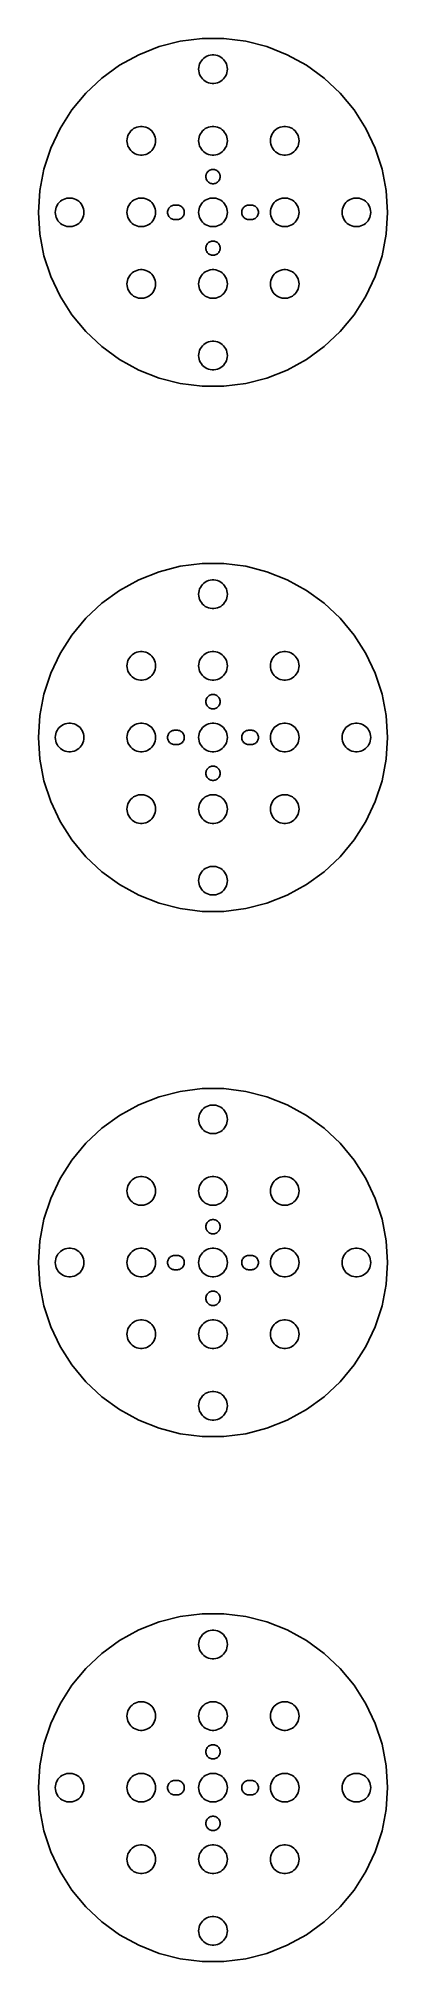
# Model space of a CAD drawing. Header units: metres. Extents: x -36 to 36, y -36 to 366.
import ezdxf

# ---------------------------------------------------------------- set-up
doc = ezdxf.new("R2010")
doc.units = ezdxf.units.M

msp = doc.modelspace()

# ---------------------------------------------------------------- linework, layer by layer
for p, q in [((-15.5409, 363.026), (-19.5577, 360.818)), ((-11.2791, 364.714), (-15.5409, 363.026)), ((-6.83942, 365.853), (-11.2791, 364.714)), ((-2.29184, 366.428), (-6.83942, 365.853)), ((2.29184, 366.428), (-2.29184, 366.428)), ((-1.60747, 362.533), (-1.27733, 362.714)), ((-1.27733, 362.714), (-0.927048, 362.853)), ((-0.927048, 362.853), (-0.562134, 362.947)), ((-0.562134, 362.947), (-0.18837, 362.994)), ((-0.18837, 362.994), (0.18837, 362.994)), ((0.18837, 362.994), (0.562134, 362.947)), ((0.562134, 362.947), (0.927048, 362.853)), ((0.927048, 362.853), (1.27733, 362.714)), ((1.27733, 362.714), (1.60747, 362.533)), ((6.83942, 365.853), (2.29184, 366.428)), ((11.2791, 364.714), (6.83942, 365.853)), ((15.5409, 363.026), (11.2791, 364.714)), ((19.5577, 360.818), (15.5409, 363.026)), ((-19.5577, 360.818), (-23.266, 358.124)), ((-3, 360), (-2.97633, 360.376)), ((-2.97633, 359.624), (-3, 360)), ((-2.97633, 360.376), (-2.90575, 360.746)), ((-2.90575, 359.254), (-2.97633, 359.624)), ((-2.90575, 360.746), (-2.78932, 361.104)), ((-2.78932, 358.896), (-2.90575, 359.254)), ((-2.78932, 361.104), (-2.62891, 361.445)), ((-2.62891, 358.555), (-2.78932, 358.896)), ((-2.62891, 361.445), (-2.42705, 361.763)), ((-2.42705, 358.237), (-2.62891, 358.555)), ((-2.42705, 361.763), (-2.1869, 362.054)), ((-2.1869, 362.054), (-1.91226, 362.312)), ((-1.91226, 362.312), (-1.60747, 362.533)), ((1.60747, 362.533), (1.91226, 362.312)), ((1.91226, 362.312), (2.1869, 362.054)), ((2.1869, 362.054), (2.42705, 361.763)), ((2.42705, 361.763), (2.62891, 361.445)), ((2.62891, 358.555), (2.42705, 358.237)), ((2.62891, 361.445), (2.78932, 361.104)), ((2.78932, 358.896), (2.62891, 358.555)), ((2.78932, 361.104), (2.90575, 360.746)), ((2.90575, 359.254), (2.78932, 358.896)), ((2.90575, 360.746), (2.97633, 360.376)), ((2.97633, 359.624), (2.90575, 359.254)), ((2.97633, 360.376), (3, 360)), ((3, 360), (2.97633, 359.624)), ((23.266, 358.124), (19.5577, 360.818)), ((-26.6073, 354.986), (-29.5291, 351.454)), ((-23.266, 358.124), (-26.6073, 354.986)), ((-2.1869, 357.946), (-2.42705, 358.237)), ((-1.91226, 357.688), (-2.1869, 357.946)), ((-1.60747, 357.467), (-1.91226, 357.688)), ((-1.27733, 357.286), (-1.60747, 357.467)), ((-0.927048, 357.147), (-1.27733, 357.286)), ((-0.562134, 357.053), (-0.927048, 357.147)), ((-0.18837, 357.006), (-0.562134, 357.053)), ((0.18837, 357.006), (-0.18837, 357.006)), ((0.562134, 357.053), (0.18837, 357.006)), ((0.927048, 357.147), (0.562134, 357.053)), ((1.27733, 357.286), (0.927048, 357.147)), ((1.60747, 357.467), (1.27733, 357.286)), ((1.91226, 357.688), (1.60747, 357.467)), ((2.1869, 357.946), (1.91226, 357.688)), ((2.42705, 358.237), (2.1869, 357.946)), ((26.6073, 354.986), (23.266, 358.124)), ((29.5291, 351.454), (26.6073, 354.986)), ((-29.5291, 351.454), (-31.9852, 347.584)), ((31.9852, 347.584), (29.5291, 351.454)), ((-31.9852, 347.584), (-33.9368, 343.437)), ((-17.6289, 346.445), (-17.427, 346.763)), ((-17.427, 346.763), (-17.1869, 347.054)), ((-17.1869, 347.054), (-16.9123, 347.312)), ((-16.9123, 347.312), (-16.6075, 347.533)), ((-16.6075, 347.533), (-16.2773, 347.714)), ((-16.2773, 347.714), (-15.927, 347.853)), ((-15.927, 347.853), (-15.5621, 347.947)), ((-15.5621, 347.947), (-15.1884, 347.994)), ((-15.1884, 347.994), (-14.8116, 347.994)), ((-14.8116, 347.994), (-14.4379, 347.947)), ((-14.4379, 347.947), (-14.0729, 347.853)), ((-14.0729, 347.853), (-13.7227, 347.714)), ((-13.7227, 347.714), (-13.3925, 347.533)), ((-13.3925, 347.533), (-13.0877, 347.312)), ((-13.0877, 347.312), (-12.8131, 347.054)), ((-12.8131, 347.054), (-12.5729, 346.763)), ((-12.5729, 346.763), (-12.3711, 346.445)), ((-2.62891, 346.445), (-2.42705, 346.763)), ((-2.42705, 346.763), (-2.1869, 347.054)), ((-2.1869, 347.054), (-1.91226, 347.312)), ((-1.91226, 347.312), (-1.60747, 347.533)), ((-1.60747, 347.533), (-1.27733, 347.714)), ((-1.27733, 347.714), (-0.927048, 347.853)), ((-0.927048, 347.853), (-0.562134, 347.947)), ((-0.562134, 347.947), (-0.18837, 347.994)), ((-0.18837, 347.994), (0.18837, 347.994)), ((0.18837, 347.994), (0.562134, 347.947)), ((0.562134, 347.947), (0.927048, 347.853)), ((0.927048, 347.853), (1.27733, 347.714)), ((1.27733, 347.714), (1.60747, 347.533)), ((1.60747, 347.533), (1.91226, 347.312)), ((1.91226, 347.312), (2.1869, 347.054)), ((2.1869, 347.054), (2.42705, 346.763)), ((2.42705, 346.763), (2.62891, 346.445)), ((12.3711, 346.445), (12.5729, 346.763)), ((12.5729, 346.763), (12.8131, 347.054)), ((12.8131, 347.054), (13.0877, 347.312)), ((13.0877, 347.312), (13.3925, 347.533)), ((13.3925, 347.533), (13.7227, 347.714)), ((13.7227, 347.714), (14.0729, 347.853)), ((14.0729, 347.853), (14.4379, 347.947)), ((14.4379, 347.947), (14.8116, 347.994)), ((14.8116, 347.994), (15.1884, 347.994)), ((15.1884, 347.994), (15.5621, 347.947)), ((15.5621, 347.947), (15.927, 347.853)), ((15.927, 347.853), (16.2773, 347.714)), ((16.2773, 347.714), (16.6075, 347.533)), ((16.6075, 347.533), (16.9123, 347.312)), ((16.9123, 347.312), (17.1869, 347.054)), ((17.1869, 347.054), (17.427, 346.763)), ((17.427, 346.763), (17.6289, 346.445)), ((33.9368, 343.437), (31.9852, 347.584)), ((-33.9368, 343.437), (-35.3533, 339.077)), ((-18, 345), (-17.9763, 345.376)), ((-17.9763, 344.624), (-18, 345)), ((-17.9763, 345.376), (-17.9057, 345.746)), ((-17.9057, 344.254), (-17.9763, 344.624)), ((-17.9057, 345.746), (-17.7893, 346.104)), ((-17.7893, 343.896), (-17.9057, 344.254)), ((-17.7893, 346.104), (-17.6289, 346.445)), ((-17.6289, 343.555), (-17.7893, 343.896)), ((-17.427, 343.237), (-17.6289, 343.555)), ((-17.1869, 342.946), (-17.427, 343.237)), ((-16.9123, 342.688), (-17.1869, 342.946)), ((-16.6075, 342.467), (-16.9123, 342.688)), ((-16.2773, 342.286), (-16.6075, 342.467)), ((-13.3925, 342.467), (-13.7227, 342.286)), ((-13.0877, 342.688), (-13.3925, 342.467)), ((-12.8131, 342.946), (-13.0877, 342.688)), ((-12.5729, 343.237), (-12.8131, 342.946)), ((-12.3711, 343.555), (-12.5729, 343.237)), ((-12.3711, 346.445), (-12.2107, 346.104)), ((-12.2107, 343.896), (-12.3711, 343.555)), ((-12.2107, 346.104), (-12.0942, 345.746)), ((-12.0942, 344.254), (-12.2107, 343.896)), ((-12.0942, 345.746), (-12.0237, 345.376)), ((-12.0237, 344.624), (-12.0942, 344.254)), ((-12.0237, 345.376), (-12, 345)), ((-12, 345), (-12.0237, 344.624)), ((-3, 345), (-2.97633, 345.376)), ((-2.97633, 344.624), (-3, 345)), ((-2.97633, 345.376), (-2.90575, 345.746)), ((-2.90575, 344.254), (-2.97633, 344.624)), ((-2.90575, 345.746), (-2.78932, 346.104)), ((-2.78932, 343.896), (-2.90575, 344.254)), ((-2.78932, 346.104), (-2.62891, 346.445)), ((-2.62891, 343.555), (-2.78932, 343.896)), ((-2.42705, 343.237), (-2.62891, 343.555)), ((-2.1869, 342.946), (-2.42705, 343.237)), ((-1.91226, 342.688), (-2.1869, 342.946)), ((-1.60747, 342.467), (-1.91226, 342.688)), ((-1.27733, 342.286), (-1.60747, 342.467)), ((1.60747, 342.467), (1.27733, 342.286)), ((1.91226, 342.688), (1.60747, 342.467)), ((2.1869, 342.946), (1.91226, 342.688)), ((2.42705, 343.237), (2.1869, 342.946)), ((2.62891, 343.555), (2.42705, 343.237)), ((2.62891, 346.445), (2.78932, 346.104)), ((2.78932, 343.896), (2.62891, 343.555)), ((2.78932, 346.104), (2.90575, 345.746)), ((2.90575, 344.254), (2.78932, 343.896)), ((2.90575, 345.746), (2.97633, 345.376)), ((2.97633, 344.624), (2.90575, 344.254)), ((2.97633, 345.376), (3, 345)), ((3, 345), (2.97633, 344.624)), ((12, 345), (12.0237, 345.376)), ((12.0237, 344.624), (12, 345)), ((12.0237, 345.376), (12.0942, 345.746)), ((12.0942, 344.254), (12.0237, 344.624)), ((12.0942, 345.746), (12.2107, 346.104)), ((12.2107, 343.896), (12.0942, 344.254)), ((12.2107, 346.104), (12.3711, 346.445)), ((12.3711, 343.555), (12.2107, 343.896)), ((12.5729, 343.237), (12.3711, 343.555)), ((12.8131, 342.946), (12.5729, 343.237)), ((13.0877, 342.688), (12.8131, 342.946)), ((13.3925, 342.467), (13.0877, 342.688)), ((13.7227, 342.286), (13.3925, 342.467)), ((16.6075, 342.467), (16.2773, 342.286)), ((16.9123, 342.688), (16.6075, 342.467)), ((17.1869, 342.946), (16.9123, 342.688)), ((17.427, 343.237), (17.1869, 342.946)), ((17.6289, 343.555), (17.427, 343.237)), ((17.6289, 346.445), (17.7893, 346.104)), ((17.7893, 343.896), (17.6289, 343.555)), ((17.7893, 346.104), (17.9057, 345.746)), ((17.9057, 344.254), (17.7893, 343.896)), ((17.9057, 345.746), (17.9763, 345.376)), ((17.9763, 344.624), (17.9057, 344.254)), ((17.9763, 345.376), (18, 345)), ((18, 345), (17.9763, 344.624)), ((35.3533, 339.077), (33.9368, 343.437)), ((-35.3533, 339.077), (-36.2122, 334.575)), ((-15.927, 342.147), (-16.2773, 342.286)), ((-15.5621, 342.053), (-15.927, 342.147)), ((-15.1884, 342.006), (-15.5621, 342.053)), ((-14.8116, 342.006), (-15.1884, 342.006)), ((-14.4379, 342.053), (-14.8116, 342.006)), ((-14.0729, 342.147), (-14.4379, 342.053)), ((-13.7227, 342.286), (-14.0729, 342.147)), ((-0.927048, 342.147), (-1.27733, 342.286)), ((-1.21352, 338.382), (-1.09344, 338.527)), ((-1.09344, 338.527), (-0.956131, 338.656)), ((-0.956131, 338.656), (-0.803726, 338.766)), ((-0.562134, 342.053), (-0.927048, 342.147)), ((-0.803726, 338.766), (-0.638657, 338.857)), ((-0.638657, 338.857), (-0.463516, 338.927)), ((-0.18837, 342.006), (-0.562134, 342.053)), ((-0.463516, 338.927), (-0.281067, 338.973)), ((-0.281067, 338.973), (-0.094177, 338.997)), ((0.18837, 342.006), (-0.18837, 342.006)), ((-0.094177, 338.997), (0.094177, 338.997)), ((0.094177, 338.997), (0.281067, 338.973)), ((0.562134, 342.053), (0.18837, 342.006)), ((0.281067, 338.973), (0.463516, 338.927)), ((0.463516, 338.927), (0.638657, 338.857)), ((0.927048, 342.147), (0.562134, 342.053)), ((0.638657, 338.857), (0.803726, 338.766)), ((0.803726, 338.766), (0.956131, 338.656)), ((1.27733, 342.286), (0.927048, 342.147)), ((0.956131, 338.656), (1.09344, 338.527)), ((1.09344, 338.527), (1.21352, 338.382)), ((14.0729, 342.147), (13.7227, 342.286)), ((14.4379, 342.053), (14.0729, 342.147)), ((14.8116, 342.006), (14.4379, 342.053)), ((15.1884, 342.006), (14.8116, 342.006)), ((15.5621, 342.053), (15.1884, 342.006)), ((15.927, 342.147), (15.5621, 342.053)), ((16.2773, 342.286), (15.927, 342.147)), ((36.2122, 334.575), (35.3533, 339.077)), ((-36.2122, 334.575), (-36.5, 330)), ((-1.5, 337.5), (-1.48816, 337.688)), ((-1.48816, 337.312), (-1.5, 337.5)), ((-1.48816, 337.688), (-1.45287, 337.873)), ((-1.45287, 337.127), (-1.48816, 337.312)), ((-1.45287, 337.873), (-1.39465, 338.052)), ((-1.39465, 336.948), (-1.45287, 337.127)), ((-1.39465, 338.052), (-1.31445, 338.223)), ((-1.31445, 336.777), (-1.39465, 336.948)), ((-1.31445, 338.223), (-1.21352, 338.382)), ((-1.21352, 336.618), (-1.31445, 336.777)), ((-1.09344, 336.473), (-1.21352, 336.618)), ((-0.956131, 336.344), (-1.09344, 336.473)), ((-0.803726, 336.234), (-0.956131, 336.344)), ((-0.638657, 336.143), (-0.803726, 336.234)), ((-0.463516, 336.073), (-0.638657, 336.143)), ((-0.281067, 336.027), (-0.463516, 336.073)), ((-0.094177, 336.003), (-0.281067, 336.027)), ((0.094177, 336.003), (-0.094177, 336.003)), ((0.281067, 336.027), (0.094177, 336.003)), ((0.463516, 336.073), (0.281067, 336.027)), ((0.638657, 336.143), (0.463516, 336.073)), ((0.803726, 336.234), (0.638657, 336.143)), ((0.956131, 336.344), (0.803726, 336.234)), ((1.09344, 336.473), (0.956131, 336.344)), ((1.21352, 336.618), (1.09344, 336.473)), ((1.21352, 338.382), (1.31445, 338.223)), ((1.31445, 336.777), (1.21352, 336.618)), ((1.31445, 338.223), (1.39465, 338.052)), ((1.39465, 336.948), (1.31445, 336.777)), ((1.39465, 338.052), (1.45287, 337.873)), ((1.45287, 337.127), (1.39465, 336.948)), ((1.45287, 337.873), (1.48816, 337.688)), ((1.48816, 337.312), (1.45287, 337.127)), ((1.48816, 337.688), (1.5, 337.5)), ((1.5, 337.5), (1.48816, 337.312)), ((36.5, 330), (36.2122, 334.575)), ((-33, 330), (-32.9763, 330.376)), ((-32.9763, 330.376), (-32.9057, 330.746)), ((-32.9057, 330.746), (-32.7893, 331.104)), ((-32.7893, 331.104), (-32.6289, 331.445)), ((-32.6289, 331.445), (-32.427, 331.763)), ((-32.427, 331.763), (-32.1869, 332.054)), ((-32.1869, 332.054), (-31.9123, 332.312)), ((-31.9123, 332.312), (-31.6075, 332.533)), ((-31.6075, 332.533), (-31.2773, 332.714)), ((-31.2773, 332.714), (-30.927, 332.853)), ((-30.927, 332.853), (-30.5621, 332.947)), ((-30.5621, 332.947), (-30.1884, 332.994)), ((-30.1884, 332.994), (-29.8116, 332.994)), ((-29.8116, 332.994), (-29.4379, 332.947)), ((-29.4379, 332.947), (-29.0729, 332.853)), ((-29.0729, 332.853), (-28.7227, 332.714)), ((-28.7227, 332.714), (-28.3925, 332.533)), ((-28.3925, 332.533), (-28.0877, 332.312)), ((-28.0877, 332.312), (-27.8131, 332.054)), ((-27.8131, 332.054), (-27.5729, 331.763)), ((-27.5729, 331.763), (-27.3711, 331.445)), ((-27.3711, 331.445), (-27.2107, 331.104)), ((-27.2107, 331.104), (-27.0942, 330.746)), ((-27.0942, 330.746), (-27.0237, 330.376)), ((-27.0237, 330.376), (-27, 330)), ((-18, 330), (-17.9763, 330.376)), ((-17.9763, 330.376), (-17.9057, 330.746)), ((-17.9057, 330.746), (-17.7893, 331.104)), ((-17.7893, 331.104), (-17.6289, 331.445)), ((-17.6289, 331.445), (-17.427, 331.763)), ((-17.427, 331.763), (-17.1869, 332.054)), ((-17.1869, 332.054), (-16.9123, 332.312)), ((-16.9123, 332.312), (-16.6075, 332.533)), ((-16.6075, 332.533), (-16.2773, 332.714)), ((-16.2773, 332.714), (-15.927, 332.853)), ((-15.927, 332.853), (-15.5621, 332.947)), ((-15.5621, 332.947), (-15.1884, 332.994)), ((-15.1884, 332.994), (-14.8116, 332.994)), ((-14.8116, 332.994), (-14.4379, 332.947)), ((-14.4379, 332.947), (-14.0729, 332.853)), ((-14.0729, 332.853), (-13.7227, 332.714)), ((-13.7227, 332.714), (-13.3925, 332.533)), ((-13.3925, 332.533), (-13.0877, 332.312)), ((-13.0877, 332.312), (-12.8131, 332.054)), ((-12.8131, 332.054), (-12.5729, 331.763)), ((-12.5729, 331.763), (-12.3711, 331.445)), ((-12.3711, 331.445), (-12.2107, 331.104)), ((-12.2107, 331.104), (-12.0942, 330.746)), ((-12.0942, 330.746), (-12.0237, 330.376)), ((-12.0237, 330.376), (-12, 330)), ((-9.48816, 330.188), (-9.45287, 330.373)), ((-9.45287, 330.373), (-9.39465, 330.552)), ((-9.39465, 330.552), (-9.31445, 330.723)), ((-9.31445, 330.723), (-9.21352, 330.882)), ((-9.21352, 330.882), (-9.09344, 331.027)), ((-9.09344, 331.027), (-8.95613, 331.156)), ((-8.95613, 331.156), (-8.80373, 331.266)), ((-8.80373, 331.266), (-8.63866, 331.357)), ((-8.63866, 331.357), (-8.46352, 331.427)), ((-8.46352, 331.427), (-8.28107, 331.473)), ((-8.28107, 331.473), (-8.09418, 331.497)), ((-8.09418, 331.497), (-7.40581, 331.497)), ((-7.40581, 331.497), (-7.21892, 331.473)), ((-7.21892, 331.473), (-7.03647, 331.427)), ((-7.03647, 331.427), (-6.86133, 331.357)), ((-6.86133, 331.357), (-6.69626, 331.266)), ((-6.69626, 331.266), (-6.54385, 331.156)), ((-6.54385, 331.156), (-6.40654, 331.027)), ((-6.40654, 331.027), (-6.28647, 330.882)), ((-6.28647, 330.882), (-6.18553, 330.723)), ((-6.18553, 330.723), (-6.10533, 330.552)), ((-6.10533, 330.552), (-6.04712, 330.373)), ((-6.04712, 330.373), (-6.01183, 330.188)), ((-3, 330), (-2.97633, 330.376)), ((-2.97633, 330.376), (-2.90575, 330.746)), ((-2.90575, 330.746), (-2.78932, 331.104)), ((-2.78932, 331.104), (-2.62891, 331.445)), ((-2.62891, 331.445), (-2.42705, 331.763)), ((-2.42705, 331.763), (-2.1869, 332.054)), ((-2.1869, 332.054), (-1.91226, 332.312)), ((-1.91226, 332.312), (-1.60747, 332.533)), ((-1.60747, 332.533), (-1.27733, 332.714)), ((-1.27733, 332.714), (-0.927048, 332.853)), ((-0.927048, 332.853), (-0.562134, 332.947)), ((-0.562134, 332.947), (-0.18837, 332.994)), ((-0.18837, 332.994), (0.18837, 332.994)), ((0.18837, 332.994), (0.562134, 332.947)), ((0.562134, 332.947), (0.927048, 332.853)), ((0.927048, 332.853), (1.27733, 332.714)), ((1.27733, 332.714), (1.60747, 332.533)), ((1.60747, 332.533), (1.91226, 332.312)), ((1.91226, 332.312), (2.1869, 332.054)), ((2.1869, 332.054), (2.42705, 331.763)), ((2.42705, 331.763), (2.62891, 331.445)), ((2.62891, 331.445), (2.78932, 331.104)), ((2.78932, 331.104), (2.90575, 330.746)), ((2.90575, 330.746), (2.97633, 330.376)), ((2.97633, 330.376), (3, 330)), ((6.01183, 330.188), (6.04712, 330.373)), ((6.04712, 330.373), (6.10533, 330.552)), ((6.10533, 330.552), (6.18553, 330.723)), ((6.18553, 330.723), (6.28647, 330.882)), ((6.28647, 330.882), (6.40654, 331.027)), ((6.40654, 331.027), (6.54385, 331.156)), ((6.54385, 331.156), (6.69626, 331.266)), ((6.69626, 331.266), (6.86133, 331.357)), ((6.86133, 331.357), (7.03647, 331.427)), ((7.03647, 331.427), (7.21892, 331.473)), ((7.21892, 331.473), (7.40581, 331.497)), ((7.40581, 331.497), (8.09418, 331.497)), ((8.09418, 331.497), (8.28107, 331.473)), ((8.28107, 331.473), (8.46352, 331.427)), ((8.46352, 331.427), (8.63866, 331.357)), ((8.63866, 331.357), (8.80373, 331.266)), ((8.80373, 331.266), (8.95613, 331.156)), ((8.95613, 331.156), (9.09344, 331.027)), ((9.09344, 331.027), (9.21352, 330.882)), ((9.21352, 330.882), (9.31445, 330.723)), ((9.31445, 330.723), (9.39465, 330.552)), ((9.39465, 330.552), (9.45287, 330.373)), ((9.45287, 330.373), (9.48816, 330.188)), ((12, 330), (12.0237, 330.376)), ((12.0237, 330.376), (12.0942, 330.746)), ((12.0942, 330.746), (12.2107, 331.104)), ((12.2107, 331.104), (12.3711, 331.445)), ((12.3711, 331.445), (12.5729, 331.763)), ((12.5729, 331.763), (12.8131, 332.054)), ((12.8131, 332.054), (13.0877, 332.312)), ((13.0877, 332.312), (13.3925, 332.533)), ((13.3925, 332.533), (13.7227, 332.714)), ((13.7227, 332.714), (14.0729, 332.853)), ((14.0729, 332.853), (14.4379, 332.947)), ((14.4379, 332.947), (14.8116, 332.994)), ((14.8116, 332.994), (15.1884, 332.994)), ((15.1884, 332.994), (15.5621, 332.947)), ((15.5621, 332.947), (15.927, 332.853)), ((15.927, 332.853), (16.2773, 332.714)), ((16.2773, 332.714), (16.6075, 332.533)), ((16.6075, 332.533), (16.9123, 332.312)), ((16.9123, 332.312), (17.1869, 332.054)), ((17.1869, 332.054), (17.427, 331.763)), ((17.427, 331.763), (17.6289, 331.445)), ((17.6289, 331.445), (17.7893, 331.104)), ((17.7893, 331.104), (17.9057, 330.746)), ((17.9057, 330.746), (17.9763, 330.376)), ((17.9763, 330.376), (18, 330)), ((27, 330), (27.0237, 330.376)), ((27.0237, 330.376), (27.0942, 330.746)), ((27.0942, 330.746), (27.2107, 331.104)), ((27.2107, 331.104), (27.3711, 331.445)), ((27.3711, 331.445), (27.5729, 331.763)), ((27.5729, 331.763), (27.8131, 332.054)), ((27.8131, 332.054), (28.0877, 332.312)), ((28.0877, 332.312), (28.3925, 332.533)), ((28.3925, 332.533), (28.7227, 332.714)), ((28.7227, 332.714), (29.0729, 332.853)), ((29.0729, 332.853), (29.4379, 332.947)), ((29.4379, 332.947), (29.8116, 332.994)), ((29.8116, 332.994), (30.1884, 332.994)), ((30.1884, 332.994), (30.5621, 332.947)), ((30.5621, 332.947), (30.927, 332.853)), ((30.927, 332.853), (31.2773, 332.714)), ((31.2773, 332.714), (31.6075, 332.533)), ((31.6075, 332.533), (31.9123, 332.312)), ((31.9123, 332.312), (32.1869, 332.054)), ((32.1869, 332.054), (32.427, 331.763)), ((32.427, 331.763), (32.6289, 331.445)), ((32.6289, 331.445), (32.7893, 331.104)), ((32.7893, 331.104), (32.9057, 330.746)), ((32.9057, 330.746), (32.9763, 330.376)), ((32.9763, 330.376), (33, 330)), ((-36.5, 330), (-36.2122, 325.425)), ((-32.9763, 329.624), (-33, 330)), ((-32.9057, 329.254), (-32.9763, 329.624)), ((-32.7893, 328.896), (-32.9057, 329.254)), ((-32.6289, 328.555), (-32.7893, 328.896)), ((-32.427, 328.237), (-32.6289, 328.555)), ((-32.1869, 327.946), (-32.427, 328.237)), ((-31.9123, 327.688), (-32.1869, 327.946)), ((-31.6075, 327.467), (-31.9123, 327.688)), ((-31.2773, 327.286), (-31.6075, 327.467)), ((-30.927, 327.147), (-31.2773, 327.286)), ((-30.5621, 327.053), (-30.927, 327.147)), ((-30.1884, 327.006), (-30.5621, 327.053)), ((-29.8116, 327.006), (-30.1884, 327.006)), ((-29.4379, 327.053), (-29.8116, 327.006)), ((-29.0729, 327.147), (-29.4379, 327.053)), ((-28.7227, 327.286), (-29.0729, 327.147)), ((-28.3925, 327.467), (-28.7227, 327.286)), ((-28.0877, 327.688), (-28.3925, 327.467)), ((-27.8131, 327.946), (-28.0877, 327.688)), ((-27.5729, 328.237), (-27.8131, 327.946)), ((-27.3711, 328.555), (-27.5729, 328.237)), ((-27.2107, 328.896), (-27.3711, 328.555)), ((-27.0942, 329.254), (-27.2107, 328.896)), ((-27.0237, 329.624), (-27.0942, 329.254)), ((-27, 330), (-27.0237, 329.624)), ((-17.9763, 329.624), (-18, 330)), ((-17.9057, 329.254), (-17.9763, 329.624)), ((-17.7893, 328.896), (-17.9057, 329.254)), ((-17.6289, 328.555), (-17.7893, 328.896)), ((-17.427, 328.237), (-17.6289, 328.555)), ((-17.1869, 327.946), (-17.427, 328.237)), ((-16.9123, 327.688), (-17.1869, 327.946)), ((-16.6075, 327.467), (-16.9123, 327.688)), ((-16.2773, 327.286), (-16.6075, 327.467)), ((-15.927, 327.147), (-16.2773, 327.286)), ((-15.5621, 327.053), (-15.927, 327.147)), ((-15.1884, 327.006), (-15.5621, 327.053)), ((-14.8116, 327.006), (-15.1884, 327.006)), ((-14.4379, 327.053), (-14.8116, 327.006)), ((-14.0729, 327.147), (-14.4379, 327.053)), ((-13.7227, 327.286), (-14.0729, 327.147)), ((-13.3925, 327.467), (-13.7227, 327.286)), ((-13.0877, 327.688), (-13.3925, 327.467)), ((-12.8131, 327.946), (-13.0877, 327.688)), ((-12.5729, 328.237), (-12.8131, 327.946)), ((-12.3711, 328.555), (-12.5729, 328.237)), ((-12.2107, 328.896), (-12.3711, 328.555)), ((-12.0942, 329.254), (-12.2107, 328.896)), ((-12.0237, 329.624), (-12.0942, 329.254)), ((-12, 330), (-12.0237, 329.624)), ((-9.5, 330), (-9.48816, 330.188)), ((-9.48816, 329.812), (-9.5, 330)), ((-9.45287, 329.627), (-9.48816, 329.812)), ((-9.39465, 329.448), (-9.45287, 329.627)), ((-9.31445, 329.277), (-9.39465, 329.448)), ((-9.21352, 329.118), (-9.31445, 329.277)), ((-9.09344, 328.973), (-9.21352, 329.118)), ((-8.95613, 328.844), (-9.09344, 328.973)), ((-8.80373, 328.734), (-8.95613, 328.844)), ((-8.63866, 328.643), (-8.80373, 328.734)), ((-8.46352, 328.573), (-8.63866, 328.643)), ((-8.28107, 328.527), (-8.46352, 328.573)), ((-8.09418, 328.503), (-8.28107, 328.527)), ((-7.40581, 328.503), (-8.09418, 328.503)), ((-7.21892, 328.527), (-7.40581, 328.503)), ((-7.03647, 328.573), (-7.21892, 328.527)), ((-6.86133, 328.643), (-7.03647, 328.573)), ((-6.69626, 328.734), (-6.86133, 328.643)), ((-6.54385, 328.844), (-6.69626, 328.734)), ((-6.40654, 328.973), (-6.54385, 328.844)), ((-6.28647, 329.118), (-6.40654, 328.973)), ((-6.18553, 329.277), (-6.28647, 329.118)), ((-6.10533, 329.448), (-6.18553, 329.277)), ((-6.04712, 329.627), (-6.10533, 329.448)), ((-6.01183, 329.812), (-6.04712, 329.627)), ((-6.01183, 330.188), (-6, 330)), ((-6, 330), (-6.01183, 329.812)), ((-2.97633, 329.624), (-3, 330)), ((-2.90575, 329.254), (-2.97633, 329.624)), ((-2.78932, 328.896), (-2.90575, 329.254)), ((-2.62891, 328.555), (-2.78932, 328.896)), ((-2.42705, 328.237), (-2.62891, 328.555)), ((-2.1869, 327.946), (-2.42705, 328.237)), ((-1.91226, 327.688), (-2.1869, 327.946)), ((-1.60747, 327.467), (-1.91226, 327.688)), ((-1.27733, 327.286), (-1.60747, 327.467)), ((-0.927048, 327.147), (-1.27733, 327.286)), ((-0.562134, 327.053), (-0.927048, 327.147)), ((-0.18837, 327.006), (-0.562134, 327.053)), ((0.18837, 327.006), (-0.18837, 327.006)), ((0.562134, 327.053), (0.18837, 327.006)), ((0.927048, 327.147), (0.562134, 327.053)), ((1.27733, 327.286), (0.927048, 327.147)), ((1.60747, 327.467), (1.27733, 327.286)), ((1.91226, 327.688), (1.60747, 327.467)), ((2.1869, 327.946), (1.91226, 327.688)), ((2.42705, 328.237), (2.1869, 327.946)), ((2.62891, 328.555), (2.42705, 328.237)), ((2.78932, 328.896), (2.62891, 328.555)), ((2.90575, 329.254), (2.78932, 328.896)), ((2.97633, 329.624), (2.90575, 329.254)), ((3, 330), (2.97633, 329.624)), ((6, 330), (6.01183, 330.188)), ((6.01183, 329.812), (6, 330)), ((6.04712, 329.627), (6.01183, 329.812)), ((6.10533, 329.448), (6.04712, 329.627)), ((6.18553, 329.277), (6.10533, 329.448)), ((6.28647, 329.118), (6.18553, 329.277)), ((6.40654, 328.973), (6.28647, 329.118)), ((6.54385, 328.844), (6.40654, 328.973)), ((6.69626, 328.734), (6.54385, 328.844)), ((6.86133, 328.643), (6.69626, 328.734)), ((7.03647, 328.573), (6.86133, 328.643)), ((7.21892, 328.527), (7.03647, 328.573)), ((7.40581, 328.503), (7.21892, 328.527)), ((8.09418, 328.503), (7.40581, 328.503)), ((8.28107, 328.527), (8.09418, 328.503)), ((8.46352, 328.573), (8.28107, 328.527)), ((8.63866, 328.643), (8.46352, 328.573)), ((8.80373, 328.734), (8.63866, 328.643)), ((8.95613, 328.844), (8.80373, 328.734)), ((9.09344, 328.973), (8.95613, 328.844)), ((9.21352, 329.118), (9.09344, 328.973)), ((9.31445, 329.277), (9.21352, 329.118)), ((9.39465, 329.448), (9.31445, 329.277)), ((9.45287, 329.627), (9.39465, 329.448)), ((9.48816, 329.812), (9.45287, 329.627)), ((9.48816, 330.188), (9.5, 330)), ((9.5, 330), (9.48816, 329.812)), ((12.0237, 329.624), (12, 330)), ((12.0942, 329.254), (12.0237, 329.624)), ((12.2107, 328.896), (12.0942, 329.254)), ((12.3711, 328.555), (12.2107, 328.896)), ((12.5729, 328.237), (12.3711, 328.555)), ((12.8131, 327.946), (12.5729, 328.237)), ((13.0877, 327.688), (12.8131, 327.946)), ((13.3925, 327.467), (13.0877, 327.688)), ((13.7227, 327.286), (13.3925, 327.467)), ((14.0729, 327.147), (13.7227, 327.286)), ((14.4379, 327.053), (14.0729, 327.147)), ((14.8116, 327.006), (14.4379, 327.053)), ((15.1884, 327.006), (14.8116, 327.006)), ((15.5621, 327.053), (15.1884, 327.006)), ((15.927, 327.147), (15.5621, 327.053)), ((16.2773, 327.286), (15.927, 327.147)), ((16.6075, 327.467), (16.2773, 327.286)), ((16.9123, 327.688), (16.6075, 327.467)), ((17.1869, 327.946), (16.9123, 327.688)), ((17.427, 328.237), (17.1869, 327.946)), ((17.6289, 328.555), (17.427, 328.237)), ((17.7893, 328.896), (17.6289, 328.555)), ((17.9057, 329.254), (17.7893, 328.896)), ((17.9763, 329.624), (17.9057, 329.254)), ((18, 330), (17.9763, 329.624)), ((27.0237, 329.624), (27, 330)), ((27.0942, 329.254), (27.0237, 329.624)), ((27.2107, 328.896), (27.0942, 329.254)), ((27.3711, 328.555), (27.2107, 328.896)), ((27.5729, 328.237), (27.3711, 328.555)), ((27.8131, 327.946), (27.5729, 328.237)), ((28.0877, 327.688), (27.8131, 327.946)), ((28.3925, 327.467), (28.0877, 327.688)), ((28.7227, 327.286), (28.3925, 327.467)), ((29.0729, 327.147), (28.7227, 327.286)), ((29.4379, 327.053), (29.0729, 327.147)), ((29.8116, 327.006), (29.4379, 327.053)), ((30.1884, 327.006), (29.8116, 327.006)), ((30.5621, 327.053), (30.1884, 327.006)), ((30.927, 327.147), (30.5621, 327.053)), ((31.2773, 327.286), (30.927, 327.147)), ((31.6075, 327.467), (31.2773, 327.286)), ((31.9123, 327.688), (31.6075, 327.467)), ((32.1869, 327.946), (31.9123, 327.688)), ((32.427, 328.237), (32.1869, 327.946)), ((32.6289, 328.555), (32.427, 328.237)), ((32.7893, 328.896), (32.6289, 328.555)), ((32.9057, 329.254), (32.7893, 328.896)), ((32.9763, 329.624), (32.9057, 329.254)), ((33, 330), (32.9763, 329.624)), ((36.2122, 325.425), (36.5, 330)), ((-36.2122, 325.425), (-35.3533, 320.923)), ((-1.5, 322.5), (-1.48816, 322.688)), ((-1.48816, 322.312), (-1.5, 322.5)), ((-1.48816, 322.688), (-1.45287, 322.873)), ((-1.45287, 322.127), (-1.48816, 322.312)), ((-1.45287, 322.873), (-1.39465, 323.052)), ((-1.39465, 323.052), (-1.31445, 323.223)), ((-1.31445, 323.223), (-1.21352, 323.382)), ((-1.21352, 323.382), (-1.09344, 323.527)), ((-1.09344, 323.527), (-0.956131, 323.656)), ((-0.956131, 323.656), (-0.803726, 323.766)), ((-0.803726, 323.766), (-0.638657, 323.857)), ((-0.638657, 323.857), (-0.463516, 323.927)), ((-0.463516, 323.927), (-0.281067, 323.973)), ((-0.281067, 323.973), (-0.094177, 323.997)), ((-0.094177, 323.997), (0.094177, 323.997)), ((0.094177, 323.997), (0.281067, 323.973)), ((0.281067, 323.973), (0.463516, 323.927)), ((0.463516, 323.927), (0.638657, 323.857)), ((0.638657, 323.857), (0.803726, 323.766)), ((0.803726, 323.766), (0.956131, 323.656)), ((0.956131, 323.656), (1.09344, 323.527)), ((1.09344, 323.527), (1.21352, 323.382)), ((1.21352, 323.382), (1.31445, 323.223)), ((1.31445, 323.223), (1.39465, 323.052)), ((1.39465, 323.052), (1.45287, 322.873)), ((1.45287, 322.873), (1.48816, 322.688)), ((1.48816, 322.312), (1.45287, 322.127)), ((1.48816, 322.688), (1.5, 322.5)), ((1.5, 322.5), (1.48816, 322.312)), ((35.3533, 320.923), (36.2122, 325.425)), ((-35.3533, 320.923), (-33.9368, 316.563)), ((-1.39465, 321.948), (-1.45287, 322.127)), ((-1.31445, 321.777), (-1.39465, 321.948)), ((-1.21352, 321.618), (-1.31445, 321.777)), ((-1.09344, 321.473), (-1.21352, 321.618)), ((-0.956131, 321.344), (-1.09344, 321.473)), ((-0.803726, 321.234), (-0.956131, 321.344)), ((-0.638657, 321.143), (-0.803726, 321.234)), ((-0.463516, 321.073), (-0.638657, 321.143)), ((-0.281067, 321.027), (-0.463516, 321.073)), ((-0.094177, 321.003), (-0.281067, 321.027)), ((0.094177, 321.003), (-0.094177, 321.003)), ((0.281067, 321.027), (0.094177, 321.003)), ((0.463516, 321.073), (0.281067, 321.027)), ((0.638657, 321.143), (0.463516, 321.073)), ((0.803726, 321.234), (0.638657, 321.143)), ((0.956131, 321.344), (0.803726, 321.234)), ((1.09344, 321.473), (0.956131, 321.344)), ((1.21352, 321.618), (1.09344, 321.473)), ((1.31445, 321.777), (1.21352, 321.618)), ((1.39465, 321.948), (1.31445, 321.777)), ((1.45287, 322.127), (1.39465, 321.948)), ((33.9368, 316.563), (35.3533, 320.923)), ((-33.9368, 316.563), (-31.9852, 312.416)), ((-18, 315), (-17.9763, 315.376)), ((-17.9763, 314.624), (-18, 315)), ((-17.9763, 315.376), (-17.9057, 315.746)), ((-17.9057, 314.254), (-17.9763, 314.624)), ((-17.9057, 315.746), (-17.7893, 316.104)), ((-17.7893, 313.896), (-17.9057, 314.254)), ((-17.7893, 316.104), (-17.6289, 316.445)), ((-17.6289, 316.445), (-17.427, 316.763)), ((-17.427, 316.763), (-17.1869, 317.054)), ((-17.1869, 317.054), (-16.9123, 317.312)), ((-16.9123, 317.312), (-16.6075, 317.533)), ((-16.6075, 317.533), (-16.2773, 317.714)), ((-16.2773, 317.714), (-15.927, 317.853)), ((-15.927, 317.853), (-15.5621, 317.947)), ((-15.5621, 317.947), (-15.1884, 317.994)), ((-15.1884, 317.994), (-14.8116, 317.994)), ((-14.8116, 317.994), (-14.4379, 317.947)), ((-14.4379, 317.947), (-14.0729, 317.853)), ((-14.0729, 317.853), (-13.7227, 317.714)), ((-13.7227, 317.714), (-13.3925, 317.533)), ((-13.3925, 317.533), (-13.0877, 317.312)), ((-13.0877, 317.312), (-12.8131, 317.054)), ((-12.8131, 317.054), (-12.5729, 316.763)), ((-12.5729, 316.763), (-12.3711, 316.445)), ((-12.3711, 316.445), (-12.2107, 316.104)), ((-12.2107, 316.104), (-12.0942, 315.746)), ((-12.0942, 314.254), (-12.2107, 313.896)), ((-12.0942, 315.746), (-12.0237, 315.376)), ((-12.0237, 314.624), (-12.0942, 314.254)), ((-12.0237, 315.376), (-12, 315)), ((-12, 315), (-12.0237, 314.624)), ((-3, 315), (-2.97633, 315.376)), ((-2.97633, 314.624), (-3, 315)), ((-2.97633, 315.376), (-2.90575, 315.746)), ((-2.90575, 314.254), (-2.97633, 314.624)), ((-2.90575, 315.746), (-2.78932, 316.104)), ((-2.78932, 313.896), (-2.90575, 314.254)), ((-2.78932, 316.104), (-2.62891, 316.445)), ((-2.62891, 316.445), (-2.42705, 316.763)), ((-2.42705, 316.763), (-2.1869, 317.054)), ((-2.1869, 317.054), (-1.91226, 317.312)), ((-1.91226, 317.312), (-1.60747, 317.533)), ((-1.60747, 317.533), (-1.27733, 317.714)), ((-1.27733, 317.714), (-0.927048, 317.853)), ((-0.927048, 317.853), (-0.562134, 317.947)), ((-0.562134, 317.947), (-0.18837, 317.994)), ((-0.18837, 317.994), (0.18837, 317.994)), ((0.18837, 317.994), (0.562134, 317.947)), ((0.562134, 317.947), (0.927048, 317.853)), ((0.927048, 317.853), (1.27733, 317.714)), ((1.27733, 317.714), (1.60747, 317.533)), ((1.60747, 317.533), (1.91226, 317.312)), ((1.91226, 317.312), (2.1869, 317.054)), ((2.1869, 317.054), (2.42705, 316.763)), ((2.42705, 316.763), (2.62891, 316.445)), ((2.62891, 316.445), (2.78932, 316.104)), ((2.78932, 316.104), (2.90575, 315.746)), ((2.90575, 314.254), (2.78932, 313.896)), ((2.90575, 315.746), (2.97633, 315.376)), ((2.97633, 314.624), (2.90575, 314.254)), ((2.97633, 315.376), (3, 315)), ((3, 315), (2.97633, 314.624)), ((12, 315), (12.0237, 315.376)), ((12.0237, 314.624), (12, 315)), ((12.0237, 315.376), (12.0942, 315.746)), ((12.0942, 314.254), (12.0237, 314.624)), ((12.0942, 315.746), (12.2107, 316.104)), ((12.2107, 313.896), (12.0942, 314.254)), ((12.2107, 316.104), (12.3711, 316.445)), ((12.3711, 316.445), (12.5729, 316.763)), ((12.5729, 316.763), (12.8131, 317.054)), ((12.8131, 317.054), (13.0877, 317.312)), ((13.0877, 317.312), (13.3925, 317.533)), ((13.3925, 317.533), (13.7227, 317.714)), ((13.7227, 317.714), (14.0729, 317.853)), ((14.0729, 317.853), (14.4379, 317.947)), ((14.4379, 317.947), (14.8116, 317.994)), ((14.8116, 317.994), (15.1884, 317.994)), ((15.1884, 317.994), (15.5621, 317.947)), ((15.5621, 317.947), (15.927, 317.853)), ((15.927, 317.853), (16.2773, 317.714)), ((16.2773, 317.714), (16.6075, 317.533)), ((16.6075, 317.533), (16.9123, 317.312)), ((16.9123, 317.312), (17.1869, 317.054)), ((17.1869, 317.054), (17.427, 316.763)), ((17.427, 316.763), (17.6289, 316.445)), ((17.6289, 316.445), (17.7893, 316.104)), ((17.7893, 316.104), (17.9057, 315.746)), ((17.9057, 314.254), (17.7893, 313.896)), ((17.9057, 315.746), (17.9763, 315.376)), ((17.9763, 314.624), (17.9057, 314.254)), ((17.9763, 315.376), (18, 315)), ((18, 315), (17.9763, 314.624)), ((31.9852, 312.416), (33.9368, 316.563)), ((-31.9852, 312.416), (-29.5291, 308.546)), ((-17.6289, 313.555), (-17.7893, 313.896)), ((-17.427, 313.237), (-17.6289, 313.555)), ((-17.1869, 312.946), (-17.427, 313.237)), ((-16.9123, 312.688), (-17.1869, 312.946)), ((-16.6075, 312.467), (-16.9123, 312.688)), ((-16.2773, 312.286), (-16.6075, 312.467)), ((-15.927, 312.147), (-16.2773, 312.286)), ((-15.5621, 312.053), (-15.927, 312.147)), ((-15.1884, 312.006), (-15.5621, 312.053)), ((-14.8116, 312.006), (-15.1884, 312.006)), ((-14.4379, 312.053), (-14.8116, 312.006)), ((-14.0729, 312.147), (-14.4379, 312.053)), ((-13.7227, 312.286), (-14.0729, 312.147)), ((-13.3925, 312.467), (-13.7227, 312.286)), ((-13.0877, 312.688), (-13.3925, 312.467)), ((-12.8131, 312.946), (-13.0877, 312.688)), ((-12.5729, 313.237), (-12.8131, 312.946)), ((-12.3711, 313.555), (-12.5729, 313.237)), ((-12.2107, 313.896), (-12.3711, 313.555)), ((-2.62891, 313.555), (-2.78932, 313.896)), ((-2.42705, 313.237), (-2.62891, 313.555)), ((-2.1869, 312.946), (-2.42705, 313.237)), ((-1.91226, 312.688), (-2.1869, 312.946)), ((-1.60747, 312.467), (-1.91226, 312.688)), ((-1.27733, 312.286), (-1.60747, 312.467)), ((-0.927048, 312.147), (-1.27733, 312.286)), ((-0.562134, 312.053), (-0.927048, 312.147)), ((-0.18837, 312.006), (-0.562134, 312.053)), ((0.18837, 312.006), (-0.18837, 312.006)), ((0.562134, 312.053), (0.18837, 312.006)), ((0.927048, 312.147), (0.562134, 312.053)), ((1.27733, 312.286), (0.927048, 312.147)), ((1.60747, 312.467), (1.27733, 312.286)), ((1.91226, 312.688), (1.60747, 312.467)), ((2.1869, 312.946), (1.91226, 312.688)), ((2.42705, 313.237), (2.1869, 312.946)), ((2.62891, 313.555), (2.42705, 313.237)), ((2.78932, 313.896), (2.62891, 313.555)), ((12.3711, 313.555), (12.2107, 313.896)), ((12.5729, 313.237), (12.3711, 313.555)), ((12.8131, 312.946), (12.5729, 313.237)), ((13.0877, 312.688), (12.8131, 312.946)), ((13.3925, 312.467), (13.0877, 312.688)), ((13.7227, 312.286), (13.3925, 312.467)), ((14.0729, 312.147), (13.7227, 312.286)), ((14.4379, 312.053), (14.0729, 312.147)), ((14.8116, 312.006), (14.4379, 312.053)), ((15.1884, 312.006), (14.8116, 312.006)), ((15.5621, 312.053), (15.1884, 312.006)), ((15.927, 312.147), (15.5621, 312.053)), ((16.2773, 312.286), (15.927, 312.147)), ((16.6075, 312.467), (16.2773, 312.286)), ((16.9123, 312.688), (16.6075, 312.467)), ((17.1869, 312.946), (16.9123, 312.688)), ((17.427, 313.237), (17.1869, 312.946)), ((17.6289, 313.555), (17.427, 313.237)), ((17.7893, 313.896), (17.6289, 313.555)), ((29.5291, 308.546), (31.9852, 312.416)), ((-29.5291, 308.546), (-26.6073, 305.014)), ((26.6073, 305.014), (29.5291, 308.546)), ((-26.6073, 305.014), (-23.266, 301.876)), ((-2.1869, 302.054), (-1.91226, 302.312)), ((-1.91226, 302.312), (-1.60747, 302.533)), ((-1.60747, 302.533), (-1.27733, 302.714)), ((-1.27733, 302.714), (-0.927048, 302.853)), ((-0.927048, 302.853), (-0.562134, 302.947)), ((-0.562134, 302.947), (-0.18837, 302.994)), ((-0.18837, 302.994), (0.18837, 302.994)), ((0.18837, 302.994), (0.562134, 302.947)), ((0.562134, 302.947), (0.927048, 302.853)), ((0.927048, 302.853), (1.27733, 302.714)), ((1.27733, 302.714), (1.60747, 302.533)), ((1.60747, 302.533), (1.91226, 302.312)), ((1.91226, 302.312), (2.1869, 302.054)), ((23.266, 301.876), (26.6073, 305.014)), ((-23.266, 301.876), (-19.5577, 299.182)), ((-19.5577, 299.182), (-15.5409, 296.974)), ((-3, 300), (-2.97633, 300.376)), ((-2.97633, 299.624), (-3, 300)), ((-2.97633, 300.376), (-2.90575, 300.746)), ((-2.90575, 299.254), (-2.97633, 299.624)), ((-2.90575, 300.746), (-2.78932, 301.104)), ((-2.78932, 298.896), (-2.90575, 299.254)), ((-2.78932, 301.104), (-2.62891, 301.445)), ((-2.62891, 298.555), (-2.78932, 298.896)), ((-2.62891, 301.445), (-2.42705, 301.763)), ((-2.42705, 298.237), (-2.62891, 298.555)), ((-2.42705, 301.763), (-2.1869, 302.054)), ((-2.1869, 297.946), (-2.42705, 298.237)), ((2.1869, 302.054), (2.42705, 301.763)), ((2.42705, 298.237), (2.1869, 297.946)), ((2.42705, 301.763), (2.62891, 301.445)), ((2.62891, 298.555), (2.42705, 298.237)), ((2.62891, 301.445), (2.78932, 301.104)), ((2.78932, 298.896), (2.62891, 298.555)), ((2.78932, 301.104), (2.90575, 300.746)), ((2.90575, 299.254), (2.78932, 298.896)), ((2.90575, 300.746), (2.97633, 300.376)), ((2.97633, 299.624), (2.90575, 299.254)), ((2.97633, 300.376), (3, 300)), ((3, 300), (2.97633, 299.624)), ((15.5409, 296.974), (19.5577, 299.182)), ((19.5577, 299.182), (23.266, 301.876)), ((-15.5409, 296.974), (-11.2791, 295.286)), ((-11.2791, 295.286), (-6.83942, 294.147)), ((-6.83942, 294.147), (-2.29184, 293.572)), ((-1.91226, 297.688), (-2.1869, 297.946)), ((-1.60747, 297.467), (-1.91226, 297.688)), ((-1.27733, 297.286), (-1.60747, 297.467)), ((-0.927048, 297.147), (-1.27733, 297.286)), ((-0.562134, 297.053), (-0.927048, 297.147)), ((-0.18837, 297.006), (-0.562134, 297.053)), ((0.18837, 297.006), (-0.18837, 297.006)), ((0.562134, 297.053), (0.18837, 297.006)), ((0.927048, 297.147), (0.562134, 297.053)), ((1.27733, 297.286), (0.927048, 297.147)), ((1.60747, 297.467), (1.27733, 297.286)), ((1.91226, 297.688), (1.60747, 297.467)), ((2.1869, 297.946), (1.91226, 297.688)), ((2.29184, 293.572), (6.83942, 294.147)), ((6.83942, 294.147), (11.2791, 295.286)), ((11.2791, 295.286), (15.5409, 296.974)), ((-2.29184, 293.572), (2.29184, 293.572)), ((-11.2791, 254.714), (-15.5409, 253.026)), ((-6.83942, 255.853), (-11.2791, 254.714)), ((-2.29184, 256.428), (-6.83942, 255.853)), ((2.29184, 256.428), (-2.29184, 256.428)), ((6.83942, 255.853), (2.29184, 256.428)), ((11.2791, 254.714), (6.83942, 255.853)), ((15.5409, 253.026), (11.2791, 254.714)), ((-19.5577, 250.818), (-23.266, 248.124)), ((-15.5409, 253.026), (-19.5577, 250.818)), ((-3, 250), (-2.97633, 250.376)), ((-2.97633, 249.624), (-3, 250)), ((-2.97633, 250.376), (-2.90575, 250.746)), ((-2.90575, 250.746), (-2.78932, 251.104)), ((-2.78932, 251.104), (-2.62891, 251.445)), ((-2.62891, 251.445), (-2.42705, 251.763)), ((-2.42705, 251.763), (-2.1869, 252.054)), ((-2.1869, 252.054), (-1.91226, 252.312)), ((-1.91226, 252.312), (-1.60747, 252.533)), ((-1.60747, 252.533), (-1.27733, 252.714)), ((-1.27733, 252.714), (-0.927048, 252.853)), ((-0.927048, 252.853), (-0.562134, 252.947)), ((-0.562134, 252.947), (-0.18837, 252.994)), ((-0.18837, 252.994), (0.18837, 252.994)), ((0.18837, 252.994), (0.562134, 252.947)), ((0.562134, 252.947), (0.927048, 252.853)), ((0.927048, 252.853), (1.27733, 252.714)), ((1.27733, 252.714), (1.60747, 252.533)), ((1.60747, 252.533), (1.91226, 252.312)), ((1.91226, 252.312), (2.1869, 252.054)), ((2.1869, 252.054), (2.42705, 251.763)), ((2.42705, 251.763), (2.62891, 251.445)), ((2.62891, 251.445), (2.78932, 251.104)), ((2.78932, 251.104), (2.90575, 250.746)), ((2.90575, 250.746), (2.97633, 250.376)), ((2.97633, 250.376), (3, 250)), ((3, 250), (2.97633, 249.624)), ((19.5577, 250.818), (15.5409, 253.026)), ((23.266, 248.124), (19.5577, 250.818)), ((-23.266, 248.124), (-26.6073, 244.986)), ((-2.90575, 249.254), (-2.97633, 249.624)), ((-2.78932, 248.896), (-2.90575, 249.254)), ((-2.62891, 248.555), (-2.78932, 248.896)), ((-2.42705, 248.237), (-2.62891, 248.555)), ((-2.1869, 247.946), (-2.42705, 248.237)), ((-1.91226, 247.688), (-2.1869, 247.946)), ((-1.60747, 247.467), (-1.91226, 247.688)), ((-1.27733, 247.286), (-1.60747, 247.467)), ((-0.927048, 247.147), (-1.27733, 247.286)), ((-0.562134, 247.053), (-0.927048, 247.147)), ((-0.18837, 247.006), (-0.562134, 247.053)), ((0.18837, 247.006), (-0.18837, 247.006)), ((0.562134, 247.053), (0.18837, 247.006)), ((0.927048, 247.147), (0.562134, 247.053)), ((1.27733, 247.286), (0.927048, 247.147)), ((1.60747, 247.467), (1.27733, 247.286)), ((1.91226, 247.688), (1.60747, 247.467)), ((2.1869, 247.946), (1.91226, 247.688)), ((2.42705, 248.237), (2.1869, 247.946)), ((2.62891, 248.555), (2.42705, 248.237)), ((2.78932, 248.896), (2.62891, 248.555)), ((2.90575, 249.254), (2.78932, 248.896)), ((2.97633, 249.624), (2.90575, 249.254)), ((26.6073, 244.986), (23.266, 248.124)), ((-26.6073, 244.986), (-29.5291, 241.454)), ((29.5291, 241.454), (26.6073, 244.986)), ((-29.5291, 241.454), (-31.9852, 237.584)), ((-16.6075, 237.533), (-16.2773, 237.714)), ((-16.2773, 237.714), (-15.927, 237.853)), ((-15.927, 237.853), (-15.5621, 237.947)), ((-15.5621, 237.947), (-15.1884, 237.994)), ((-15.1884, 237.994), (-14.8116, 237.994)), ((-14.8116, 237.994), (-14.4379, 237.947)), ((-14.4379, 237.947), (-14.0729, 237.853)), ((-14.0729, 237.853), (-13.7227, 237.714)), ((-13.7227, 237.714), (-13.3925, 237.533)), ((-1.60747, 237.533), (-1.27733, 237.714)), ((-1.27733, 237.714), (-0.927048, 237.853)), ((-0.927048, 237.853), (-0.562134, 237.947)), ((-0.562134, 237.947), (-0.18837, 237.994)), ((-0.18837, 237.994), (0.18837, 237.994)), ((0.18837, 237.994), (0.562134, 237.947)), ((0.562134, 237.947), (0.927048, 237.853)), ((0.927048, 237.853), (1.27733, 237.714)), ((1.27733, 237.714), (1.60747, 237.533)), ((13.3925, 237.533), (13.7227, 237.714)), ((13.7227, 237.714), (14.0729, 237.853)), ((14.0729, 237.853), (14.4379, 237.947)), ((14.4379, 237.947), (14.8116, 237.994)), ((14.8116, 237.994), (15.1884, 237.994)), ((15.1884, 237.994), (15.5621, 237.947)), ((15.5621, 237.947), (15.927, 237.853)), ((15.927, 237.853), (16.2773, 237.714)), ((16.2773, 237.714), (16.6075, 237.533)), ((31.9852, 237.584), (29.5291, 241.454)), ((-31.9852, 237.584), (-33.9368, 233.437)), ((-18, 235), (-17.9763, 235.376)), ((-17.9763, 234.624), (-18, 235)), ((-17.9763, 235.376), (-17.9057, 235.746)), ((-17.9057, 234.254), (-17.9763, 234.624)), ((-17.9057, 235.746), (-17.7893, 236.104)), ((-17.7893, 233.896), (-17.9057, 234.254)), ((-17.7893, 236.104), (-17.6289, 236.445)), ((-17.6289, 233.555), (-17.7893, 233.896)), ((-17.6289, 236.445), (-17.427, 236.763)), ((-17.427, 236.763), (-17.1869, 237.054)), ((-17.1869, 237.054), (-16.9123, 237.312)), ((-16.9123, 237.312), (-16.6075, 237.533)), ((-13.3925, 237.533), (-13.0877, 237.312)), ((-13.0877, 237.312), (-12.8131, 237.054)), ((-12.8131, 237.054), (-12.5729, 236.763)), ((-12.5729, 236.763), (-12.3711, 236.445)), ((-12.3711, 236.445), (-12.2107, 236.104)), ((-12.2107, 233.896), (-12.3711, 233.555)), ((-12.2107, 236.104), (-12.0942, 235.746)), ((-12.0942, 234.254), (-12.2107, 233.896)), ((-12.0942, 235.746), (-12.0237, 235.376)), ((-12.0237, 234.624), (-12.0942, 234.254)), ((-12.0237, 235.376), (-12, 235)), ((-12, 235), (-12.0237, 234.624)), ((-3, 235), (-2.97633, 235.376)), ((-2.97633, 234.624), (-3, 235)), ((-2.97633, 235.376), (-2.90575, 235.746)), ((-2.90575, 234.254), (-2.97633, 234.624)), ((-2.90575, 235.746), (-2.78932, 236.104)), ((-2.78932, 233.896), (-2.90575, 234.254)), ((-2.78932, 236.104), (-2.62891, 236.445)), ((-2.62891, 233.555), (-2.78932, 233.896)), ((-2.62891, 236.445), (-2.42705, 236.763)), ((-2.42705, 236.763), (-2.1869, 237.054)), ((-2.1869, 237.054), (-1.91226, 237.312)), ((-1.91226, 237.312), (-1.60747, 237.533)), ((1.60747, 237.533), (1.91226, 237.312)), ((1.91226, 237.312), (2.1869, 237.054)), ((2.1869, 237.054), (2.42705, 236.763)), ((2.42705, 236.763), (2.62891, 236.445)), ((2.62891, 236.445), (2.78932, 236.104)), ((2.78932, 233.896), (2.62891, 233.555)), ((2.78932, 236.104), (2.90575, 235.746)), ((2.90575, 234.254), (2.78932, 233.896)), ((2.90575, 235.746), (2.97633, 235.376)), ((2.97633, 234.624), (2.90575, 234.254)), ((2.97633, 235.376), (3, 235)), ((3, 235), (2.97633, 234.624)), ((12, 235), (12.0237, 235.376)), ((12.0237, 234.624), (12, 235)), ((12.0237, 235.376), (12.0942, 235.746)), ((12.0942, 234.254), (12.0237, 234.624)), ((12.0942, 235.746), (12.2107, 236.104)), ((12.2107, 233.896), (12.0942, 234.254)), ((12.2107, 236.104), (12.3711, 236.445)), ((12.3711, 233.555), (12.2107, 233.896)), ((12.3711, 236.445), (12.5729, 236.763)), ((12.5729, 236.763), (12.8131, 237.054)), ((12.8131, 237.054), (13.0877, 237.312)), ((13.0877, 237.312), (13.3925, 237.533)), ((16.6075, 237.533), (16.9123, 237.312)), ((16.9123, 237.312), (17.1869, 237.054)), ((17.1869, 237.054), (17.427, 236.763)), ((17.427, 236.763), (17.6289, 236.445)), ((17.6289, 236.445), (17.7893, 236.104)), ((17.7893, 233.896), (17.6289, 233.555)), ((17.7893, 236.104), (17.9057, 235.746)), ((17.9057, 234.254), (17.7893, 233.896)), ((17.9057, 235.746), (17.9763, 235.376)), ((17.9763, 234.624), (17.9057, 234.254)), ((17.9763, 235.376), (18, 235)), ((18, 235), (17.9763, 234.624)), ((33.9368, 233.437), (31.9852, 237.584)), ((-33.9368, 233.437), (-35.3533, 229.077)), ((-17.427, 233.237), (-17.6289, 233.555)), ((-17.1869, 232.946), (-17.427, 233.237)), ((-16.9123, 232.688), (-17.1869, 232.946)), ((-16.6075, 232.467), (-16.9123, 232.688)), ((-16.2773, 232.286), (-16.6075, 232.467)), ((-15.927, 232.147), (-16.2773, 232.286)), ((-15.5621, 232.053), (-15.927, 232.147)), ((-15.1884, 232.006), (-15.5621, 232.053)), ((-14.8116, 232.006), (-15.1884, 232.006)), ((-14.4379, 232.053), (-14.8116, 232.006)), ((-14.0729, 232.147), (-14.4379, 232.053)), ((-13.7227, 232.286), (-14.0729, 232.147)), ((-13.3925, 232.467), (-13.7227, 232.286)), ((-13.0877, 232.688), (-13.3925, 232.467)), ((-12.8131, 232.946), (-13.0877, 232.688)), ((-12.5729, 233.237), (-12.8131, 232.946)), ((-12.3711, 233.555), (-12.5729, 233.237)), ((-2.42705, 233.237), (-2.62891, 233.555)), ((-2.1869, 232.946), (-2.42705, 233.237)), ((-1.91226, 232.688), (-2.1869, 232.946)), ((-1.60747, 232.467), (-1.91226, 232.688)), ((-1.27733, 232.286), (-1.60747, 232.467)), ((-0.927048, 232.147), (-1.27733, 232.286)), ((-0.562134, 232.053), (-0.927048, 232.147)), ((-0.18837, 232.006), (-0.562134, 232.053)), ((0.18837, 232.006), (-0.18837, 232.006)), ((0.562134, 232.053), (0.18837, 232.006)), ((0.927048, 232.147), (0.562134, 232.053)), ((1.27733, 232.286), (0.927048, 232.147)), ((1.60747, 232.467), (1.27733, 232.286)), ((1.91226, 232.688), (1.60747, 232.467)), ((2.1869, 232.946), (1.91226, 232.688)), ((2.42705, 233.237), (2.1869, 232.946)), ((2.62891, 233.555), (2.42705, 233.237)), ((12.5729, 233.237), (12.3711, 233.555)), ((12.8131, 232.946), (12.5729, 233.237)), ((13.0877, 232.688), (12.8131, 232.946)), ((13.3925, 232.467), (13.0877, 232.688)), ((13.7227, 232.286), (13.3925, 232.467)), ((14.0729, 232.147), (13.7227, 232.286)), ((14.4379, 232.053), (14.0729, 232.147)), ((14.8116, 232.006), (14.4379, 232.053)), ((15.1884, 232.006), (14.8116, 232.006)), ((15.5621, 232.053), (15.1884, 232.006)), ((15.927, 232.147), (15.5621, 232.053)), ((16.2773, 232.286), (15.927, 232.147)), ((16.6075, 232.467), (16.2773, 232.286)), ((16.9123, 232.688), (16.6075, 232.467)), ((17.1869, 232.946), (16.9123, 232.688)), ((17.427, 233.237), (17.1869, 232.946)), ((17.6289, 233.555), (17.427, 233.237)), ((35.3533, 229.077), (33.9368, 233.437)), ((-35.3533, 229.077), (-36.2122, 224.575)), ((-1.5, 227.5), (-1.48816, 227.688)), ((-1.48816, 227.312), (-1.5, 227.5)), ((-1.48816, 227.688), (-1.45287, 227.873)), ((-1.45287, 227.127), (-1.48816, 227.312)), ((-1.45287, 227.873), (-1.39465, 228.052)), ((-1.39465, 226.948), (-1.45287, 227.127)), ((-1.39465, 228.052), (-1.31445, 228.223)), ((-1.31445, 226.777), (-1.39465, 226.948)), ((-1.31445, 228.223), (-1.21352, 228.382)), ((-1.21352, 226.618), (-1.31445, 226.777)), ((-1.21352, 228.382), (-1.09344, 228.527)), ((-1.09344, 226.473), (-1.21352, 226.618)), ((-1.09344, 228.527), (-0.956131, 228.656)), ((-0.956131, 226.344), (-1.09344, 226.473)), ((-0.956131, 228.656), (-0.803726, 228.766)), ((-0.803726, 226.234), (-0.956131, 226.344)), ((-0.803726, 228.766), (-0.638657, 228.857)), ((-0.638657, 226.143), (-0.803726, 226.234)), ((-0.638657, 228.857), (-0.463516, 228.927)), ((-0.463516, 226.073), (-0.638657, 226.143)), ((-0.463516, 228.927), (-0.281067, 228.973)), ((-0.281067, 226.027), (-0.463516, 226.073)), ((-0.281067, 228.973), (-0.094177, 228.997)), ((-0.094177, 226.003), (-0.281067, 226.027)), ((-0.094177, 228.997), (0.094177, 228.997)), ((0.094177, 226.003), (-0.094177, 226.003)), ((0.094177, 228.997), (0.281067, 228.973)), ((0.281067, 226.027), (0.094177, 226.003)), ((0.281067, 228.973), (0.463516, 228.927)), ((0.463516, 226.073), (0.281067, 226.027)), ((0.463516, 228.927), (0.638657, 228.857)), ((0.638657, 226.143), (0.463516, 226.073)), ((0.638657, 228.857), (0.803726, 228.766)), ((0.803726, 226.234), (0.638657, 226.143)), ((0.803726, 228.766), (0.956131, 228.656)), ((0.956131, 226.344), (0.803726, 226.234)), ((0.956131, 228.656), (1.09344, 228.527)), ((1.09344, 226.473), (0.956131, 226.344)), ((1.09344, 228.527), (1.21352, 228.382)), ((1.21352, 226.618), (1.09344, 226.473)), ((1.21352, 228.382), (1.31445, 228.223)), ((1.31445, 226.777), (1.21352, 226.618)), ((1.31445, 228.223), (1.39465, 228.052)), ((1.39465, 226.948), (1.31445, 226.777)), ((1.39465, 228.052), (1.45287, 227.873)), ((1.45287, 227.127), (1.39465, 226.948)), ((1.45287, 227.873), (1.48816, 227.688)), ((1.48816, 227.312), (1.45287, 227.127)), ((1.48816, 227.688), (1.5, 227.5)), ((1.5, 227.5), (1.48816, 227.312)), ((36.2122, 224.575), (35.3533, 229.077)), ((-36.2122, 224.575), (-36.5, 220)), ((-32.6289, 221.445), (-32.427, 221.763)), ((-32.427, 221.763), (-32.1869, 222.054)), ((-32.1869, 222.054), (-31.9123, 222.312)), ((-31.9123, 222.312), (-31.6075, 222.533)), ((-31.6075, 222.533), (-31.2773, 222.714)), ((-31.2773, 222.714), (-30.927, 222.853)), ((-30.927, 222.853), (-30.5621, 222.947)), ((-30.5621, 222.947), (-30.1884, 222.994)), ((-30.1884, 222.994), (-29.8116, 222.994)), ((-29.8116, 222.994), (-29.4379, 222.947)), ((-29.4379, 222.947), (-29.0729, 222.853)), ((-29.0729, 222.853), (-28.7227, 222.714)), ((-28.7227, 222.714), (-28.3925, 222.533)), ((-28.3925, 222.533), (-28.0877, 222.312)), ((-28.0877, 222.312), (-27.8131, 222.054)), ((-27.8131, 222.054), (-27.5729, 221.763)), ((-27.5729, 221.763), (-27.3711, 221.445)), ((-17.6289, 221.445), (-17.427, 221.763)), ((-17.427, 221.763), (-17.1869, 222.054)), ((-17.1869, 222.054), (-16.9123, 222.312)), ((-16.9123, 222.312), (-16.6075, 222.533)), ((-16.6075, 222.533), (-16.2773, 222.714)), ((-16.2773, 222.714), (-15.927, 222.853)), ((-15.927, 222.853), (-15.5621, 222.947)), ((-15.5621, 222.947), (-15.1884, 222.994)), ((-15.1884, 222.994), (-14.8116, 222.994)), ((-14.8116, 222.994), (-14.4379, 222.947)), ((-14.4379, 222.947), (-14.0729, 222.853)), ((-14.0729, 222.853), (-13.7227, 222.714)), ((-13.7227, 222.714), (-13.3925, 222.533)), ((-13.3925, 222.533), (-13.0877, 222.312)), ((-13.0877, 222.312), (-12.8131, 222.054)), ((-12.8131, 222.054), (-12.5729, 221.763)), ((-12.5729, 221.763), (-12.3711, 221.445)), ((-2.62891, 221.445), (-2.42705, 221.763)), ((-2.42705, 221.763), (-2.1869, 222.054)), ((-2.1869, 222.054), (-1.91226, 222.312)), ((-1.91226, 222.312), (-1.60747, 222.533)), ((-1.60747, 222.533), (-1.27733, 222.714)), ((-1.27733, 222.714), (-0.927048, 222.853)), ((-0.927048, 222.853), (-0.562134, 222.947)), ((-0.562134, 222.947), (-0.18837, 222.994)), ((-0.18837, 222.994), (0.18837, 222.994)), ((0.18837, 222.994), (0.562134, 222.947)), ((0.562134, 222.947), (0.927048, 222.853)), ((0.927048, 222.853), (1.27733, 222.714)), ((1.27733, 222.714), (1.60747, 222.533)), ((1.60747, 222.533), (1.91226, 222.312)), ((1.91226, 222.312), (2.1869, 222.054)), ((2.1869, 222.054), (2.42705, 221.763)), ((2.42705, 221.763), (2.62891, 221.445)), ((12.3711, 221.445), (12.5729, 221.763)), ((12.5729, 221.763), (12.8131, 222.054)), ((12.8131, 222.054), (13.0877, 222.312)), ((13.0877, 222.312), (13.3925, 222.533)), ((13.3925, 222.533), (13.7227, 222.714)), ((13.7227, 222.714), (14.0729, 222.853)), ((14.0729, 222.853), (14.4379, 222.947)), ((14.4379, 222.947), (14.8116, 222.994)), ((14.8116, 222.994), (15.1884, 222.994)), ((15.1884, 222.994), (15.5621, 222.947)), ((15.5621, 222.947), (15.927, 222.853)), ((15.927, 222.853), (16.2773, 222.714)), ((16.2773, 222.714), (16.6075, 222.533)), ((16.6075, 222.533), (16.9123, 222.312)), ((16.9123, 222.312), (17.1869, 222.054)), ((17.1869, 222.054), (17.427, 221.763)), ((17.427, 221.763), (17.6289, 221.445)), ((27.3711, 221.445), (27.5729, 221.763)), ((27.5729, 221.763), (27.8131, 222.054)), ((27.8131, 222.054), (28.0877, 222.312)), ((28.0877, 222.312), (28.3925, 222.533)), ((28.3925, 222.533), (28.7227, 222.714)), ((28.7227, 222.714), (29.0729, 222.853)), ((29.0729, 222.853), (29.4379, 222.947)), ((29.4379, 222.947), (29.8116, 222.994)), ((29.8116, 222.994), (30.1884, 222.994)), ((30.1884, 222.994), (30.5621, 222.947)), ((30.5621, 222.947), (30.927, 222.853)), ((30.927, 222.853), (31.2773, 222.714)), ((31.2773, 222.714), (31.6075, 222.533)), ((31.6075, 222.533), (31.9123, 222.312)), ((31.9123, 222.312), (32.1869, 222.054)), ((32.1869, 222.054), (32.427, 221.763)), ((32.427, 221.763), (32.6289, 221.445)), ((36.5, 220), (36.2122, 224.575)), ((-36.5, 220), (-36.2122, 215.425)), ((-33, 220), (-32.9763, 220.376)), ((-32.9763, 219.624), (-33, 220)), ((-32.9763, 220.376), (-32.9057, 220.746)), ((-32.9057, 219.254), (-32.9763, 219.624)), ((-32.9057, 220.746), (-32.7893, 221.104)), ((-32.7893, 218.896), (-32.9057, 219.254)), ((-32.7893, 221.104), (-32.6289, 221.445)), ((-32.6289, 218.555), (-32.7893, 218.896)), ((-32.427, 218.237), (-32.6289, 218.555)), ((-32.1869, 217.946), (-32.427, 218.237)), ((-31.9123, 217.688), (-32.1869, 217.946)), ((-31.6075, 217.467), (-31.9123, 217.688)), ((-28.0877, 217.688), (-28.3925, 217.467)), ((-27.8131, 217.946), (-28.0877, 217.688)), ((-27.5729, 218.237), (-27.8131, 217.946)), ((-27.3711, 218.555), (-27.5729, 218.237)), ((-27.3711, 221.445), (-27.2107, 221.104)), ((-27.2107, 218.896), (-27.3711, 218.555)), ((-27.2107, 221.104), (-27.0942, 220.746)), ((-27.0942, 219.254), (-27.2107, 218.896)), ((-27.0942, 220.746), (-27.0237, 220.376)), ((-27.0237, 219.624), (-27.0942, 219.254)), ((-27.0237, 220.376), (-27, 220)), ((-27, 220), (-27.0237, 219.624)), ((-18, 220), (-17.9763, 220.376)), ((-17.9763, 219.624), (-18, 220)), ((-17.9763, 220.376), (-17.9057, 220.746)), ((-17.9057, 219.254), (-17.9763, 219.624)), ((-17.9057, 220.746), (-17.7893, 221.104)), ((-17.7893, 218.896), (-17.9057, 219.254)), ((-17.7893, 221.104), (-17.6289, 221.445)), ((-17.6289, 218.555), (-17.7893, 218.896)), ((-17.427, 218.237), (-17.6289, 218.555)), ((-17.1869, 217.946), (-17.427, 218.237)), ((-16.9123, 217.688), (-17.1869, 217.946)), ((-16.6075, 217.467), (-16.9123, 217.688)), ((-13.0877, 217.688), (-13.3925, 217.467)), ((-12.8131, 217.946), (-13.0877, 217.688)), ((-12.5729, 218.237), (-12.8131, 217.946)), ((-12.3711, 218.555), (-12.5729, 218.237)), ((-12.3711, 221.445), (-12.2107, 221.104)), ((-12.2107, 218.896), (-12.3711, 218.555)), ((-12.2107, 221.104), (-12.0942, 220.746)), ((-12.0942, 219.254), (-12.2107, 218.896)), ((-12.0942, 220.746), (-12.0237, 220.376)), ((-12.0237, 219.624), (-12.0942, 219.254)), ((-12.0237, 220.376), (-12, 220)), ((-12, 220), (-12.0237, 219.624)), ((-9.5, 220), (-9.48816, 220.188)), ((-9.48816, 219.812), (-9.5, 220)), ((-9.48816, 220.188), (-9.45287, 220.373)), ((-9.45287, 219.627), (-9.48816, 219.812)), ((-9.45287, 220.373), (-9.39465, 220.552)), ((-9.39465, 219.448), (-9.45287, 219.627)), ((-9.39465, 220.552), (-9.31445, 220.723)), ((-9.31445, 219.277), (-9.39465, 219.448)), ((-9.31445, 220.723), (-9.21352, 220.882)), ((-9.21352, 219.118), (-9.31445, 219.277)), ((-9.21352, 220.882), (-9.09344, 221.027)), ((-9.09344, 218.973), (-9.21352, 219.118)), ((-9.09344, 221.027), (-8.95613, 221.156)), ((-8.95613, 218.844), (-9.09344, 218.973)), ((-8.95613, 221.156), (-8.80373, 221.266)), ((-8.80373, 218.734), (-8.95613, 218.844)), ((-8.80373, 221.266), (-8.63866, 221.357)), ((-8.63866, 218.643), (-8.80373, 218.734)), ((-8.63866, 221.357), (-8.46352, 221.427)), ((-8.46352, 218.573), (-8.63866, 218.643)), ((-8.46352, 221.427), (-8.28107, 221.473)), ((-8.28107, 218.527), (-8.46352, 218.573)), ((-8.28107, 221.473), (-8.09418, 221.497)), ((-8.09418, 218.503), (-8.28107, 218.527)), ((-8.09418, 221.497), (-7.40581, 221.497)), ((-7.40581, 218.503), (-8.09418, 218.503)), ((-7.40581, 221.497), (-7.21892, 221.473)), ((-7.21892, 218.527), (-7.40581, 218.503)), ((-7.21892, 221.473), (-7.03647, 221.427)), ((-7.03647, 218.573), (-7.21892, 218.527)), ((-7.03647, 221.427), (-6.86133, 221.357)), ((-6.86133, 218.643), (-7.03647, 218.573)), ((-6.86133, 221.357), (-6.69626, 221.266)), ((-6.69626, 218.734), (-6.86133, 218.643)), ((-6.69626, 221.266), (-6.54385, 221.156)), ((-6.54385, 218.844), (-6.69626, 218.734)), ((-6.54385, 221.156), (-6.40654, 221.027)), ((-6.40654, 218.973), (-6.54385, 218.844)), ((-6.40654, 221.027), (-6.28647, 220.882)), ((-6.28647, 219.118), (-6.40654, 218.973)), ((-6.28647, 220.882), (-6.18553, 220.723)), ((-6.18553, 219.277), (-6.28647, 219.118)), ((-6.18553, 220.723), (-6.10533, 220.552)), ((-6.10533, 219.448), (-6.18553, 219.277)), ((-6.10533, 220.552), (-6.04712, 220.373)), ((-6.04712, 219.627), (-6.10533, 219.448)), ((-6.04712, 220.373), (-6.01183, 220.188)), ((-6.01183, 219.812), (-6.04712, 219.627)), ((-6.01183, 220.188), (-6, 220)), ((-6, 220), (-6.01183, 219.812)), ((-3, 220), (-2.97633, 220.376)), ((-2.97633, 219.624), (-3, 220)), ((-2.97633, 220.376), (-2.90575, 220.746)), ((-2.90575, 219.254), (-2.97633, 219.624)), ((-2.90575, 220.746), (-2.78932, 221.104)), ((-2.78932, 218.896), (-2.90575, 219.254)), ((-2.78932, 221.104), (-2.62891, 221.445)), ((-2.62891, 218.555), (-2.78932, 218.896)), ((-2.42705, 218.237), (-2.62891, 218.555)), ((-2.1869, 217.946), (-2.42705, 218.237)), ((-1.91226, 217.688), (-2.1869, 217.946)), ((-1.60747, 217.467), (-1.91226, 217.688)), ((1.91226, 217.688), (1.60747, 217.467)), ((2.1869, 217.946), (1.91226, 217.688)), ((2.42705, 218.237), (2.1869, 217.946)), ((2.62891, 218.555), (2.42705, 218.237)), ((2.62891, 221.445), (2.78932, 221.104)), ((2.78932, 218.896), (2.62891, 218.555)), ((2.78932, 221.104), (2.90575, 220.746)), ((2.90575, 219.254), (2.78932, 218.896)), ((2.90575, 220.746), (2.97633, 220.376)), ((2.97633, 219.624), (2.90575, 219.254)), ((2.97633, 220.376), (3, 220)), ((3, 220), (2.97633, 219.624)), ((6, 220), (6.01183, 220.188)), ((6.01183, 219.812), (6, 220)), ((6.01183, 220.188), (6.04712, 220.373)), ((6.04712, 219.627), (6.01183, 219.812)), ((6.04712, 220.373), (6.10533, 220.552)), ((6.10533, 219.448), (6.04712, 219.627)), ((6.10533, 220.552), (6.18553, 220.723)), ((6.18553, 219.277), (6.10533, 219.448)), ((6.18553, 220.723), (6.28647, 220.882)), ((6.28647, 219.118), (6.18553, 219.277)), ((6.28647, 220.882), (6.40654, 221.027)), ((6.40654, 218.973), (6.28647, 219.118)), ((6.40654, 221.027), (6.54385, 221.156)), ((6.54385, 218.844), (6.40654, 218.973)), ((6.54385, 221.156), (6.69626, 221.266)), ((6.69626, 218.734), (6.54385, 218.844)), ((6.69626, 221.266), (6.86133, 221.357)), ((6.86133, 218.643), (6.69626, 218.734)), ((6.86133, 221.357), (7.03647, 221.427)), ((7.03647, 218.573), (6.86133, 218.643)), ((7.03647, 221.427), (7.21892, 221.473)), ((7.21892, 218.527), (7.03647, 218.573)), ((7.21892, 221.473), (7.40581, 221.497)), ((7.40581, 218.503), (7.21892, 218.527)), ((7.40581, 221.497), (8.09418, 221.497)), ((8.09418, 218.503), (7.40581, 218.503)), ((8.09418, 221.497), (8.28107, 221.473)), ((8.28107, 218.527), (8.09418, 218.503)), ((8.28107, 221.473), (8.46352, 221.427)), ((8.46352, 218.573), (8.28107, 218.527)), ((8.46352, 221.427), (8.63866, 221.357)), ((8.63866, 218.643), (8.46352, 218.573)), ((8.63866, 221.357), (8.80373, 221.266)), ((8.80373, 218.734), (8.63866, 218.643)), ((8.80373, 221.266), (8.95613, 221.156)), ((8.95613, 218.844), (8.80373, 218.734)), ((8.95613, 221.156), (9.09344, 221.027)), ((9.09344, 218.973), (8.95613, 218.844)), ((9.09344, 221.027), (9.21352, 220.882)), ((9.21352, 219.118), (9.09344, 218.973)), ((9.21352, 220.882), (9.31445, 220.723)), ((9.31445, 219.277), (9.21352, 219.118)), ((9.31445, 220.723), (9.39465, 220.552)), ((9.39465, 219.448), (9.31445, 219.277)), ((9.39465, 220.552), (9.45287, 220.373)), ((9.45287, 219.627), (9.39465, 219.448)), ((9.45287, 220.373), (9.48816, 220.188)), ((9.48816, 219.812), (9.45287, 219.627)), ((9.48816, 220.188), (9.5, 220)), ((9.5, 220), (9.48816, 219.812)), ((12, 220), (12.0237, 220.376)), ((12.0237, 219.624), (12, 220)), ((12.0237, 220.376), (12.0942, 220.746)), ((12.0942, 219.254), (12.0237, 219.624)), ((12.0942, 220.746), (12.2107, 221.104)), ((12.2107, 218.896), (12.0942, 219.254)), ((12.2107, 221.104), (12.3711, 221.445)), ((12.3711, 218.555), (12.2107, 218.896)), ((12.5729, 218.237), (12.3711, 218.555)), ((12.8131, 217.946), (12.5729, 218.237)), ((13.0877, 217.688), (12.8131, 217.946)), ((13.3925, 217.467), (13.0877, 217.688)), ((16.9123, 217.688), (16.6075, 217.467)), ((17.1869, 217.946), (16.9123, 217.688)), ((17.427, 218.237), (17.1869, 217.946)), ((17.6289, 218.555), (17.427, 218.237)), ((17.6289, 221.445), (17.7893, 221.104)), ((17.7893, 218.896), (17.6289, 218.555)), ((17.7893, 221.104), (17.9057, 220.746)), ((17.9057, 219.254), (17.7893, 218.896)), ((17.9057, 220.746), (17.9763, 220.376)), ((17.9763, 219.624), (17.9057, 219.254)), ((17.9763, 220.376), (18, 220)), ((18, 220), (17.9763, 219.624)), ((27, 220), (27.0237, 220.376)), ((27.0237, 219.624), (27, 220)), ((27.0237, 220.376), (27.0942, 220.746)), ((27.0942, 219.254), (27.0237, 219.624)), ((27.0942, 220.746), (27.2107, 221.104)), ((27.2107, 218.896), (27.0942, 219.254)), ((27.2107, 221.104), (27.3711, 221.445)), ((27.3711, 218.555), (27.2107, 218.896)), ((27.5729, 218.237), (27.3711, 218.555)), ((27.8131, 217.946), (27.5729, 218.237)), ((28.0877, 217.688), (27.8131, 217.946)), ((28.3925, 217.467), (28.0877, 217.688)), ((31.9123, 217.688), (31.6075, 217.467)), ((32.1869, 217.946), (31.9123, 217.688)), ((32.427, 218.237), (32.1869, 217.946)), ((32.6289, 218.555), (32.427, 218.237)), ((32.6289, 221.445), (32.7893, 221.104)), ((32.7893, 218.896), (32.6289, 218.555)), ((32.7893, 221.104), (32.9057, 220.746)), ((32.9057, 219.254), (32.7893, 218.896)), ((32.9057, 220.746), (32.9763, 220.376)), ((32.9763, 219.624), (32.9057, 219.254)), ((32.9763, 220.376), (33, 220)), ((33, 220), (32.9763, 219.624)), ((36.2122, 215.425), (36.5, 220)), ((-36.2122, 215.425), (-35.3533, 210.923)), ((-31.2773, 217.286), (-31.6075, 217.467)), ((-30.927, 217.147), (-31.2773, 217.286)), ((-30.5621, 217.053), (-30.927, 217.147)), ((-30.1884, 217.006), (-30.5621, 217.053)), ((-29.8116, 217.006), (-30.1884, 217.006)), ((-29.4379, 217.053), (-29.8116, 217.006)), ((-29.0729, 217.147), (-29.4379, 217.053)), ((-28.7227, 217.286), (-29.0729, 217.147)), ((-28.3925, 217.467), (-28.7227, 217.286)), ((-16.2773, 217.286), (-16.6075, 217.467)), ((-15.927, 217.147), (-16.2773, 217.286)), ((-15.5621, 217.053), (-15.927, 217.147)), ((-15.1884, 217.006), (-15.5621, 217.053)), ((-14.8116, 217.006), (-15.1884, 217.006)), ((-14.4379, 217.053), (-14.8116, 217.006)), ((-14.0729, 217.147), (-14.4379, 217.053)), ((-13.7227, 217.286), (-14.0729, 217.147)), ((-13.3925, 217.467), (-13.7227, 217.286)), ((-1.27733, 217.286), (-1.60747, 217.467)), ((-0.927048, 217.147), (-1.27733, 217.286)), ((-1.21352, 213.382), (-1.09344, 213.527)), ((-1.09344, 213.527), (-0.956131, 213.656)), ((-0.956131, 213.656), (-0.803726, 213.766)), ((-0.562134, 217.053), (-0.927048, 217.147)), ((-0.803726, 213.766), (-0.638657, 213.857)), ((-0.638657, 213.857), (-0.463516, 213.927)), ((-0.18837, 217.006), (-0.562134, 217.053)), ((-0.463516, 213.927), (-0.281067, 213.973)), ((-0.281067, 213.973), (-0.094177, 213.997)), ((0.18837, 217.006), (-0.18837, 217.006)), ((-0.094177, 213.997), (0.094177, 213.997)), ((0.094177, 213.997), (0.281067, 213.973)), ((0.562134, 217.053), (0.18837, 217.006)), ((0.281067, 213.973), (0.463516, 213.927)), ((0.463516, 213.927), (0.638657, 213.857)), ((0.927048, 217.147), (0.562134, 217.053)), ((0.638657, 213.857), (0.803726, 213.766)), ((0.803726, 213.766), (0.956131, 213.656)), ((1.27733, 217.286), (0.927048, 217.147)), ((0.956131, 213.656), (1.09344, 213.527)), ((1.09344, 213.527), (1.21352, 213.382)), ((1.60747, 217.467), (1.27733, 217.286)), ((13.7227, 217.286), (13.3925, 217.467)), ((14.0729, 217.147), (13.7227, 217.286)), ((14.4379, 217.053), (14.0729, 217.147)), ((14.8116, 217.006), (14.4379, 217.053)), ((15.1884, 217.006), (14.8116, 217.006)), ((15.5621, 217.053), (15.1884, 217.006)), ((15.927, 217.147), (15.5621, 217.053)), ((16.2773, 217.286), (15.927, 217.147)), ((16.6075, 217.467), (16.2773, 217.286)), ((28.7227, 217.286), (28.3925, 217.467)), ((29.0729, 217.147), (28.7227, 217.286)), ((29.4379, 217.053), (29.0729, 217.147)), ((29.8116, 217.006), (29.4379, 217.053)), ((30.1884, 217.006), (29.8116, 217.006)), ((30.5621, 217.053), (30.1884, 217.006)), ((30.927, 217.147), (30.5621, 217.053)), ((31.2773, 217.286), (30.927, 217.147)), ((31.6075, 217.467), (31.2773, 217.286)), ((35.3533, 210.923), (36.2122, 215.425)), ((-35.3533, 210.923), (-33.9368, 206.563)), ((-1.5, 212.5), (-1.48816, 212.688)), ((-1.48816, 212.312), (-1.5, 212.5)), ((-1.48816, 212.688), (-1.45287, 212.873)), ((-1.45287, 212.127), (-1.48816, 212.312)), ((-1.45287, 212.873), (-1.39465, 213.052)), ((-1.39465, 211.948), (-1.45287, 212.127)), ((-1.39465, 213.052), (-1.31445, 213.223)), ((-1.31445, 211.777), (-1.39465, 211.948)), ((-1.31445, 213.223), (-1.21352, 213.382)), ((-1.21352, 211.618), (-1.31445, 211.777)), ((-1.09344, 211.473), (-1.21352, 211.618)), ((-0.956131, 211.344), (-1.09344, 211.473)), ((-0.803726, 211.234), (-0.956131, 211.344)), ((-0.638657, 211.143), (-0.803726, 211.234)), ((-0.463516, 211.073), (-0.638657, 211.143)), ((-0.281067, 211.027), (-0.463516, 211.073)), ((-0.094177, 211.003), (-0.281067, 211.027)), ((0.094177, 211.003), (-0.094177, 211.003)), ((0.281067, 211.027), (0.094177, 211.003)), ((0.463516, 211.073), (0.281067, 211.027)), ((0.638657, 211.143), (0.463516, 211.073)), ((0.803726, 211.234), (0.638657, 211.143)), ((0.956131, 211.344), (0.803726, 211.234)), ((1.09344, 211.473), (0.956131, 211.344)), ((1.21352, 211.618), (1.09344, 211.473)), ((1.21352, 213.382), (1.31445, 213.223)), ((1.31445, 211.777), (1.21352, 211.618)), ((1.31445, 213.223), (1.39465, 213.052)), ((1.39465, 211.948), (1.31445, 211.777)), ((1.39465, 213.052), (1.45287, 212.873)), ((1.45287, 212.127), (1.39465, 211.948)), ((1.45287, 212.873), (1.48816, 212.688)), ((1.48816, 212.312), (1.45287, 212.127)), ((1.48816, 212.688), (1.5, 212.5)), ((1.5, 212.5), (1.48816, 212.312)), ((33.9368, 206.563), (35.3533, 210.923)), ((-33.9368, 206.563), (-31.9852, 202.416)), ((-17.9763, 205.376), (-17.9057, 205.746)), ((-17.9057, 205.746), (-17.7893, 206.104)), ((-17.7893, 206.104), (-17.6289, 206.445)), ((-17.6289, 206.445), (-17.427, 206.763)), ((-17.427, 206.763), (-17.1869, 207.054)), ((-17.1869, 207.054), (-16.9123, 207.312)), ((-16.9123, 207.312), (-16.6075, 207.533)), ((-16.6075, 207.533), (-16.2773, 207.714)), ((-16.2773, 207.714), (-15.927, 207.853)), ((-15.927, 207.853), (-15.5621, 207.947)), ((-15.5621, 207.947), (-15.1884, 207.994)), ((-15.1884, 207.994), (-14.8116, 207.994)), ((-14.8116, 207.994), (-14.4379, 207.947)), ((-14.4379, 207.947), (-14.0729, 207.853)), ((-14.0729, 207.853), (-13.7227, 207.714)), ((-13.7227, 207.714), (-13.3925, 207.533)), ((-13.3925, 207.533), (-13.0877, 207.312)), ((-13.0877, 207.312), (-12.8131, 207.054)), ((-12.8131, 207.054), (-12.5729, 206.763)), ((-12.5729, 206.763), (-12.3711, 206.445)), ((-12.3711, 206.445), (-12.2107, 206.104)), ((-12.2107, 206.104), (-12.0942, 205.746)), ((-12.0942, 205.746), (-12.0237, 205.376)), ((-2.97633, 205.376), (-2.90575, 205.746)), ((-2.90575, 205.746), (-2.78932, 206.104)), ((-2.78932, 206.104), (-2.62891, 206.445)), ((-2.62891, 206.445), (-2.42705, 206.763)), ((-2.42705, 206.763), (-2.1869, 207.054)), ((-2.1869, 207.054), (-1.91226, 207.312)), ((-1.91226, 207.312), (-1.60747, 207.533)), ((-1.60747, 207.533), (-1.27733, 207.714)), ((-1.27733, 207.714), (-0.927048, 207.853)), ((-0.927048, 207.853), (-0.562134, 207.947)), ((-0.562134, 207.947), (-0.18837, 207.994)), ((-0.18837, 207.994), (0.18837, 207.994)), ((0.18837, 207.994), (0.562134, 207.947)), ((0.562134, 207.947), (0.927048, 207.853)), ((0.927048, 207.853), (1.27733, 207.714)), ((1.27733, 207.714), (1.60747, 207.533)), ((1.60747, 207.533), (1.91226, 207.312)), ((1.91226, 207.312), (2.1869, 207.054)), ((2.1869, 207.054), (2.42705, 206.763)), ((2.42705, 206.763), (2.62891, 206.445)), ((2.62891, 206.445), (2.78932, 206.104)), ((2.78932, 206.104), (2.90575, 205.746)), ((2.90575, 205.746), (2.97633, 205.376)), ((12.0237, 205.376), (12.0942, 205.746)), ((12.0942, 205.746), (12.2107, 206.104)), ((12.2107, 206.104), (12.3711, 206.445)), ((12.3711, 206.445), (12.5729, 206.763)), ((12.5729, 206.763), (12.8131, 207.054)), ((12.8131, 207.054), (13.0877, 207.312)), ((13.0877, 207.312), (13.3925, 207.533)), ((13.3925, 207.533), (13.7227, 207.714)), ((13.7227, 207.714), (14.0729, 207.853)), ((14.0729, 207.853), (14.4379, 207.947)), ((14.4379, 207.947), (14.8116, 207.994)), ((14.8116, 207.994), (15.1884, 207.994)), ((15.1884, 207.994), (15.5621, 207.947)), ((15.5621, 207.947), (15.927, 207.853)), ((15.927, 207.853), (16.2773, 207.714)), ((16.2773, 207.714), (16.6075, 207.533)), ((16.6075, 207.533), (16.9123, 207.312)), ((16.9123, 207.312), (17.1869, 207.054)), ((17.1869, 207.054), (17.427, 206.763)), ((17.427, 206.763), (17.6289, 206.445)), ((17.6289, 206.445), (17.7893, 206.104)), ((17.7893, 206.104), (17.9057, 205.746)), ((17.9057, 205.746), (17.9763, 205.376)), ((31.9852, 202.416), (33.9368, 206.563)), ((-31.9852, 202.416), (-29.5291, 198.546)), ((-18, 205), (-17.9763, 205.376)), ((-17.9763, 204.624), (-18, 205)), ((-17.9057, 204.254), (-17.9763, 204.624)), ((-17.7893, 203.896), (-17.9057, 204.254)), ((-17.6289, 203.555), (-17.7893, 203.896)), ((-17.427, 203.237), (-17.6289, 203.555)), ((-17.1869, 202.946), (-17.427, 203.237)), ((-16.9123, 202.688), (-17.1869, 202.946)), ((-16.6075, 202.467), (-16.9123, 202.688)), ((-16.2773, 202.286), (-16.6075, 202.467)), ((-15.927, 202.147), (-16.2773, 202.286)), ((-15.5621, 202.053), (-15.927, 202.147)), ((-15.1884, 202.006), (-15.5621, 202.053)), ((-14.8116, 202.006), (-15.1884, 202.006)), ((-14.4379, 202.053), (-14.8116, 202.006)), ((-14.0729, 202.147), (-14.4379, 202.053)), ((-13.7227, 202.286), (-14.0729, 202.147)), ((-13.3925, 202.467), (-13.7227, 202.286)), ((-13.0877, 202.688), (-13.3925, 202.467)), ((-12.8131, 202.946), (-13.0877, 202.688)), ((-12.5729, 203.237), (-12.8131, 202.946)), ((-12.3711, 203.555), (-12.5729, 203.237)), ((-12.2107, 203.896), (-12.3711, 203.555)), ((-12.0942, 204.254), (-12.2107, 203.896)), ((-12.0237, 204.624), (-12.0942, 204.254)), ((-12.0237, 205.376), (-12, 205)), ((-12, 205), (-12.0237, 204.624)), ((-3, 205), (-2.97633, 205.376)), ((-2.97633, 204.624), (-3, 205)), ((-2.90575, 204.254), (-2.97633, 204.624)), ((-2.78932, 203.896), (-2.90575, 204.254)), ((-2.62891, 203.555), (-2.78932, 203.896)), ((-2.42705, 203.237), (-2.62891, 203.555)), ((-2.1869, 202.946), (-2.42705, 203.237)), ((-1.91226, 202.688), (-2.1869, 202.946)), ((-1.60747, 202.467), (-1.91226, 202.688)), ((-1.27733, 202.286), (-1.60747, 202.467)), ((-0.927048, 202.147), (-1.27733, 202.286)), ((-0.562134, 202.053), (-0.927048, 202.147)), ((-0.18837, 202.006), (-0.562134, 202.053)), ((0.18837, 202.006), (-0.18837, 202.006)), ((0.562134, 202.053), (0.18837, 202.006)), ((0.927048, 202.147), (0.562134, 202.053)), ((1.27733, 202.286), (0.927048, 202.147)), ((1.60747, 202.467), (1.27733, 202.286)), ((1.91226, 202.688), (1.60747, 202.467)), ((2.1869, 202.946), (1.91226, 202.688)), ((2.42705, 203.237), (2.1869, 202.946)), ((2.62891, 203.555), (2.42705, 203.237)), ((2.78932, 203.896), (2.62891, 203.555)), ((2.90575, 204.254), (2.78932, 203.896)), ((2.97633, 204.624), (2.90575, 204.254)), ((2.97633, 205.376), (3, 205)), ((3, 205), (2.97633, 204.624)), ((12, 205), (12.0237, 205.376)), ((12.0237, 204.624), (12, 205)), ((12.0942, 204.254), (12.0237, 204.624)), ((12.2107, 203.896), (12.0942, 204.254)), ((12.3711, 203.555), (12.2107, 203.896)), ((12.5729, 203.237), (12.3711, 203.555)), ((12.8131, 202.946), (12.5729, 203.237)), ((13.0877, 202.688), (12.8131, 202.946)), ((13.3925, 202.467), (13.0877, 202.688)), ((13.7227, 202.286), (13.3925, 202.467)), ((14.0729, 202.147), (13.7227, 202.286)), ((14.4379, 202.053), (14.0729, 202.147)), ((14.8116, 202.006), (14.4379, 202.053)), ((15.1884, 202.006), (14.8116, 202.006)), ((15.5621, 202.053), (15.1884, 202.006)), ((15.927, 202.147), (15.5621, 202.053)), ((16.2773, 202.286), (15.927, 202.147)), ((16.6075, 202.467), (16.2773, 202.286)), ((16.9123, 202.688), (16.6075, 202.467)), ((17.1869, 202.946), (16.9123, 202.688)), ((17.427, 203.237), (17.1869, 202.946)), ((17.6289, 203.555), (17.427, 203.237)), ((17.7893, 203.896), (17.6289, 203.555)), ((17.9057, 204.254), (17.7893, 203.896)), ((17.9763, 204.624), (17.9057, 204.254)), ((17.9763, 205.376), (18, 205)), ((18, 205), (17.9763, 204.624)), ((29.5291, 198.546), (31.9852, 202.416)), ((-29.5291, 198.546), (-26.6073, 195.014)), ((26.6073, 195.014), (29.5291, 198.546)), ((-26.6073, 195.014), (-23.266, 191.876)), ((23.266, 191.876), (26.6073, 195.014)), ((-23.266, 191.876), (-19.5577, 189.182)), ((-3, 190), (-2.97633, 190.376)), ((-2.97633, 189.624), (-3, 190)), ((-2.97633, 190.376), (-2.90575, 190.746)), ((-2.90575, 189.254), (-2.97633, 189.624)), ((-2.90575, 190.746), (-2.78932, 191.104)), ((-2.78932, 191.104), (-2.62891, 191.445)), ((-2.62891, 191.445), (-2.42705, 191.763)), ((-2.42705, 191.763), (-2.1869, 192.054)), ((-2.1869, 192.054), (-1.91226, 192.312)), ((-1.91226, 192.312), (-1.60747, 192.533)), ((-1.60747, 192.533), (-1.27733, 192.714)), ((-1.27733, 192.714), (-0.927048, 192.853)), ((-0.927048, 192.853), (-0.562134, 192.947)), ((-0.562134, 192.947), (-0.18837, 192.994)), ((-0.18837, 192.994), (0.18837, 192.994)), ((0.18837, 192.994), (0.562134, 192.947)), ((0.562134, 192.947), (0.927048, 192.853)), ((0.927048, 192.853), (1.27733, 192.714)), ((1.27733, 192.714), (1.60747, 192.533)), ((1.60747, 192.533), (1.91226, 192.312)), ((1.91226, 192.312), (2.1869, 192.054)), ((2.1869, 192.054), (2.42705, 191.763)), ((2.42705, 191.763), (2.62891, 191.445)), ((2.62891, 191.445), (2.78932, 191.104)), ((2.78932, 191.104), (2.90575, 190.746)), ((2.90575, 190.746), (2.97633, 190.376)), ((2.97633, 189.624), (2.90575, 189.254)), ((2.97633, 190.376), (3, 190)), ((3, 190), (2.97633, 189.624)), ((19.5577, 189.182), (23.266, 191.876)), ((-19.5577, 189.182), (-15.5409, 186.974)), ((-15.5409, 186.974), (-11.2791, 185.286)), ((-2.78932, 188.896), (-2.90575, 189.254)), ((-2.62891, 188.555), (-2.78932, 188.896)), ((-2.42705, 188.237), (-2.62891, 188.555)), ((-2.1869, 187.946), (-2.42705, 188.237)), ((-1.91226, 187.688), (-2.1869, 187.946)), ((-1.60747, 187.467), (-1.91226, 187.688)), ((-1.27733, 187.286), (-1.60747, 187.467)), ((-0.927048, 187.147), (-1.27733, 187.286)), ((-0.562134, 187.053), (-0.927048, 187.147)), ((-0.18837, 187.006), (-0.562134, 187.053)), ((0.18837, 187.006), (-0.18837, 187.006)), ((0.562134, 187.053), (0.18837, 187.006)), ((0.927048, 187.147), (0.562134, 187.053)), ((1.27733, 187.286), (0.927048, 187.147)), ((1.60747, 187.467), (1.27733, 187.286)), ((1.91226, 187.688), (1.60747, 187.467)), ((2.1869, 187.946), (1.91226, 187.688)), ((2.42705, 188.237), (2.1869, 187.946)), ((2.62891, 188.555), (2.42705, 188.237)), ((2.78932, 188.896), (2.62891, 188.555)), ((2.90575, 189.254), (2.78932, 188.896)), ((11.2791, 185.286), (15.5409, 186.974)), ((15.5409, 186.974), (19.5577, 189.182)), ((-11.2791, 185.286), (-6.83942, 184.147)), ((-6.83942, 184.147), (-2.29184, 183.572)), ((-2.29184, 183.572), (2.29184, 183.572)), ((2.29184, 183.572), (6.83942, 184.147)), ((6.83942, 184.147), (11.2791, 185.286)), ((-6.83942, 145.853), (-11.2791, 144.714)), ((-2.29184, 146.428), (-6.83942, 145.853)), ((2.29184, 146.428), (-2.29184, 146.428)), ((6.83942, 145.853), (2.29184, 146.428)), ((11.2791, 144.714), (6.83942, 145.853)), ((-15.5409, 143.026), (-19.5577, 140.818)), ((-11.2791, 144.714), (-15.5409, 143.026)), ((-2.90575, 140.746), (-2.78932, 141.104)), ((-2.78932, 141.104), (-2.62891, 141.445)), ((-2.62891, 141.445), (-2.42705, 141.763)), ((-2.42705, 141.763), (-2.1869, 142.054)), ((-2.1869, 142.054), (-1.91226, 142.312)), ((-1.91226, 142.312), (-1.60747, 142.533)), ((-1.60747, 142.533), (-1.27733, 142.714)), ((-1.27733, 142.714), (-0.927048, 142.853)), ((-0.927048, 142.853), (-0.562134, 142.947)), ((-0.562134, 142.947), (-0.18837, 142.994)), ((-0.18837, 142.994), (0.18837, 142.994)), ((0.18837, 142.994), (0.562134, 142.947)), ((0.562134, 142.947), (0.927048, 142.853)), ((0.927048, 142.853), (1.27733, 142.714)), ((1.27733, 142.714), (1.60747, 142.533)), ((1.60747, 142.533), (1.91226, 142.312)), ((1.91226, 142.312), (2.1869, 142.054)), ((2.1869, 142.054), (2.42705, 141.763)), ((2.42705, 141.763), (2.62891, 141.445)), ((2.62891, 141.445), (2.78932, 141.104)), ((2.78932, 141.104), (2.90575, 140.746)), ((15.5409, 143.026), (11.2791, 144.714)), ((19.5577, 140.818), (15.5409, 143.026)), ((-23.266, 138.124), (-26.6073, 134.986)), ((-19.5577, 140.818), (-23.266, 138.124)), ((-3, 140), (-2.97633, 140.376)), ((-2.97633, 139.624), (-3, 140)), ((-2.97633, 140.376), (-2.90575, 140.746)), ((-2.90575, 139.254), (-2.97633, 139.624)), ((-2.78932, 138.896), (-2.90575, 139.254)), ((-2.62891, 138.555), (-2.78932, 138.896)), ((-2.42705, 138.237), (-2.62891, 138.555)), ((-2.1869, 137.946), (-2.42705, 138.237)), ((-1.91226, 137.688), (-2.1869, 137.946)), ((-1.60747, 137.467), (-1.91226, 137.688)), ((-1.27733, 137.286), (-1.60747, 137.467)), ((-0.927048, 137.147), (-1.27733, 137.286)), ((-0.562134, 137.053), (-0.927048, 137.147)), ((-0.18837, 137.006), (-0.562134, 137.053)), ((0.18837, 137.006), (-0.18837, 137.006)), ((0.562134, 137.053), (0.18837, 137.006)), ((0.927048, 137.147), (0.562134, 137.053)), ((1.27733, 137.286), (0.927048, 137.147)), ((1.60747, 137.467), (1.27733, 137.286)), ((1.91226, 137.688), (1.60747, 137.467)), ((2.1869, 137.946), (1.91226, 137.688)), ((2.42705, 138.237), (2.1869, 137.946)), ((2.62891, 138.555), (2.42705, 138.237)), ((2.78932, 138.896), (2.62891, 138.555)), ((2.90575, 139.254), (2.78932, 138.896)), ((2.90575, 140.746), (2.97633, 140.376)), ((2.97633, 139.624), (2.90575, 139.254)), ((2.97633, 140.376), (3, 140)), ((3, 140), (2.97633, 139.624)), ((23.266, 138.124), (19.5577, 140.818)), ((26.6073, 134.986), (23.266, 138.124)), ((-26.6073, 134.986), (-29.5291, 131.454)), ((29.5291, 131.454), (26.6073, 134.986)), ((-29.5291, 131.454), (-31.9852, 127.584)), ((31.9852, 127.584), (29.5291, 131.454)), ((-31.9852, 127.584), (-33.9368, 123.437)), ((-18, 125), (-17.9763, 125.376)), ((-17.9763, 124.624), (-18, 125)), ((-17.9763, 125.376), (-17.9057, 125.746)), ((-17.9057, 125.746), (-17.7893, 126.104)), ((-17.7893, 126.104), (-17.6289, 126.445)), ((-17.6289, 126.445), (-17.427, 126.763)), ((-17.427, 126.763), (-17.1869, 127.054)), ((-17.1869, 127.054), (-16.9123, 127.312)), ((-16.9123, 127.312), (-16.6075, 127.533)), ((-16.6075, 127.533), (-16.2773, 127.714)), ((-16.2773, 127.714), (-15.927, 127.853)), ((-15.927, 127.853), (-15.5621, 127.947)), ((-15.5621, 127.947), (-15.1884, 127.994)), ((-15.1884, 127.994), (-14.8116, 127.994)), ((-14.8116, 127.994), (-14.4379, 127.947)), ((-14.4379, 127.947), (-14.0729, 127.853)), ((-14.0729, 127.853), (-13.7227, 127.714)), ((-13.7227, 127.714), (-13.3925, 127.533)), ((-13.3925, 127.533), (-13.0877, 127.312)), ((-13.0877, 127.312), (-12.8131, 127.054)), ((-12.8131, 127.054), (-12.5729, 126.763)), ((-12.5729, 126.763), (-12.3711, 126.445)), ((-12.3711, 126.445), (-12.2107, 126.104)), ((-12.2107, 126.104), (-12.0942, 125.746)), ((-12.0942, 125.746), (-12.0237, 125.376)), ((-12.0237, 125.376), (-12, 125)), ((-12, 125), (-12.0237, 124.624)), ((-3, 125), (-2.97633, 125.376)), ((-2.97633, 124.624), (-3, 125)), ((-2.97633, 125.376), (-2.90575, 125.746)), ((-2.90575, 125.746), (-2.78932, 126.104)), ((-2.78932, 126.104), (-2.62891, 126.445)), ((-2.62891, 126.445), (-2.42705, 126.763)), ((-2.42705, 126.763), (-2.1869, 127.054)), ((-2.1869, 127.054), (-1.91226, 127.312)), ((-1.91226, 127.312), (-1.60747, 127.533)), ((-1.60747, 127.533), (-1.27733, 127.714)), ((-1.27733, 127.714), (-0.927048, 127.853)), ((-0.927048, 127.853), (-0.562134, 127.947)), ((-0.562134, 127.947), (-0.18837, 127.994)), ((-0.18837, 127.994), (0.18837, 127.994)), ((0.18837, 127.994), (0.562134, 127.947)), ((0.562134, 127.947), (0.927048, 127.853)), ((0.927048, 127.853), (1.27733, 127.714)), ((1.27733, 127.714), (1.60747, 127.533)), ((1.60747, 127.533), (1.91226, 127.312)), ((1.91226, 127.312), (2.1869, 127.054)), ((2.1869, 127.054), (2.42705, 126.763)), ((2.42705, 126.763), (2.62891, 126.445)), ((2.62891, 126.445), (2.78932, 126.104)), ((2.78932, 126.104), (2.90575, 125.746)), ((2.90575, 125.746), (2.97633, 125.376)), ((2.97633, 125.376), (3, 125)), ((3, 125), (2.97633, 124.624)), ((12, 125), (12.0237, 125.376)), ((12.0237, 124.624), (12, 125)), ((12.0237, 125.376), (12.0942, 125.746)), ((12.0942, 125.746), (12.2107, 126.104)), ((12.2107, 126.104), (12.3711, 126.445)), ((12.3711, 126.445), (12.5729, 126.763)), ((12.5729, 126.763), (12.8131, 127.054)), ((12.8131, 127.054), (13.0877, 127.312)), ((13.0877, 127.312), (13.3925, 127.533)), ((13.3925, 127.533), (13.7227, 127.714)), ((13.7227, 127.714), (14.0729, 127.853)), ((14.0729, 127.853), (14.4379, 127.947)), ((14.4379, 127.947), (14.8116, 127.994)), ((14.8116, 127.994), (15.1884, 127.994)), ((15.1884, 127.994), (15.5621, 127.947)), ((15.5621, 127.947), (15.927, 127.853)), ((15.927, 127.853), (16.2773, 127.714)), ((16.2773, 127.714), (16.6075, 127.533)), ((16.6075, 127.533), (16.9123, 127.312)), ((16.9123, 127.312), (17.1869, 127.054)), ((17.1869, 127.054), (17.427, 126.763)), ((17.427, 126.763), (17.6289, 126.445)), ((17.6289, 126.445), (17.7893, 126.104)), ((17.7893, 126.104), (17.9057, 125.746)), ((17.9057, 125.746), (17.9763, 125.376)), ((17.9763, 125.376), (18, 125)), ((18, 125), (17.9763, 124.624)), ((33.9368, 123.437), (31.9852, 127.584)), ((-33.9368, 123.437), (-35.3533, 119.077)), ((-17.9057, 124.254), (-17.9763, 124.624)), ((-17.7893, 123.896), (-17.9057, 124.254)), ((-17.6289, 123.555), (-17.7893, 123.896)), ((-17.427, 123.237), (-17.6289, 123.555)), ((-17.1869, 122.946), (-17.427, 123.237)), ((-16.9123, 122.688), (-17.1869, 122.946)), ((-16.6075, 122.467), (-16.9123, 122.688)), ((-16.2773, 122.286), (-16.6075, 122.467)), ((-15.927, 122.147), (-16.2773, 122.286)), ((-15.5621, 122.053), (-15.927, 122.147)), ((-15.1884, 122.006), (-15.5621, 122.053)), ((-14.8116, 122.006), (-15.1884, 122.006)), ((-14.4379, 122.053), (-14.8116, 122.006)), ((-14.0729, 122.147), (-14.4379, 122.053)), ((-13.7227, 122.286), (-14.0729, 122.147)), ((-13.3925, 122.467), (-13.7227, 122.286)), ((-13.0877, 122.688), (-13.3925, 122.467)), ((-12.8131, 122.946), (-13.0877, 122.688)), ((-12.5729, 123.237), (-12.8131, 122.946)), ((-12.3711, 123.555), (-12.5729, 123.237)), ((-12.2107, 123.896), (-12.3711, 123.555)), ((-12.0942, 124.254), (-12.2107, 123.896)), ((-12.0237, 124.624), (-12.0942, 124.254)), ((-2.90575, 124.254), (-2.97633, 124.624)), ((-2.78932, 123.896), (-2.90575, 124.254)), ((-2.62891, 123.555), (-2.78932, 123.896)), ((-2.42705, 123.237), (-2.62891, 123.555)), ((-2.1869, 122.946), (-2.42705, 123.237)), ((-1.91226, 122.688), (-2.1869, 122.946)), ((-1.60747, 122.467), (-1.91226, 122.688)), ((-1.27733, 122.286), (-1.60747, 122.467)), ((-0.927048, 122.147), (-1.27733, 122.286)), ((-0.562134, 122.053), (-0.927048, 122.147)), ((-0.18837, 122.006), (-0.562134, 122.053)), ((0.18837, 122.006), (-0.18837, 122.006)), ((0.562134, 122.053), (0.18837, 122.006)), ((0.927048, 122.147), (0.562134, 122.053)), ((1.27733, 122.286), (0.927048, 122.147)), ((1.60747, 122.467), (1.27733, 122.286)), ((1.91226, 122.688), (1.60747, 122.467)), ((2.1869, 122.946), (1.91226, 122.688)), ((2.42705, 123.237), (2.1869, 122.946)), ((2.62891, 123.555), (2.42705, 123.237)), ((2.78932, 123.896), (2.62891, 123.555)), ((2.90575, 124.254), (2.78932, 123.896)), ((2.97633, 124.624), (2.90575, 124.254)), ((12.0942, 124.254), (12.0237, 124.624)), ((12.2107, 123.896), (12.0942, 124.254)), ((12.3711, 123.555), (12.2107, 123.896)), ((12.5729, 123.237), (12.3711, 123.555)), ((12.8131, 122.946), (12.5729, 123.237)), ((13.0877, 122.688), (12.8131, 122.946)), ((13.3925, 122.467), (13.0877, 122.688)), ((13.7227, 122.286), (13.3925, 122.467)), ((14.0729, 122.147), (13.7227, 122.286)), ((14.4379, 122.053), (14.0729, 122.147)), ((14.8116, 122.006), (14.4379, 122.053)), ((15.1884, 122.006), (14.8116, 122.006)), ((15.5621, 122.053), (15.1884, 122.006)), ((15.927, 122.147), (15.5621, 122.053)), ((16.2773, 122.286), (15.927, 122.147)), ((16.6075, 122.467), (16.2773, 122.286)), ((16.9123, 122.688), (16.6075, 122.467)), ((17.1869, 122.946), (16.9123, 122.688)), ((17.427, 123.237), (17.1869, 122.946)), ((17.6289, 123.555), (17.427, 123.237)), ((17.7893, 123.896), (17.6289, 123.555)), ((17.9057, 124.254), (17.7893, 123.896)), ((17.9763, 124.624), (17.9057, 124.254)), ((35.3533, 119.077), (33.9368, 123.437)), ((-35.3533, 119.077), (-36.2122, 114.575)), ((-1.5, 117.5), (-1.48816, 117.688)), ((-1.48816, 117.312), (-1.5, 117.5)), ((-1.48816, 117.688), (-1.45287, 117.873)), ((-1.45287, 117.127), (-1.48816, 117.312)), ((-1.45287, 117.873), (-1.39465, 118.052)), ((-1.39465, 116.948), (-1.45287, 117.127)), ((-1.39465, 118.052), (-1.31445, 118.223)), ((-1.31445, 116.777), (-1.39465, 116.948)), ((-1.31445, 118.223), (-1.21352, 118.382)), ((-1.21352, 118.382), (-1.09344, 118.527)), ((-1.09344, 118.527), (-0.956131, 118.656)), ((-0.956131, 118.656), (-0.803726, 118.766)), ((-0.803726, 118.766), (-0.638657, 118.857)), ((-0.638657, 118.857), (-0.463516, 118.927)), ((-0.463516, 118.927), (-0.281067, 118.973)), ((-0.281067, 118.973), (-0.094177, 118.997)), ((-0.094177, 118.997), (0.094177, 118.997)), ((0.094177, 118.997), (0.281067, 118.973)), ((0.281067, 118.973), (0.463516, 118.927)), ((0.463516, 118.927), (0.638657, 118.857)), ((0.638657, 118.857), (0.803726, 118.766)), ((0.803726, 118.766), (0.956131, 118.656)), ((0.956131, 118.656), (1.09344, 118.527)), ((1.09344, 118.527), (1.21352, 118.382)), ((1.21352, 118.382), (1.31445, 118.223)), ((1.31445, 118.223), (1.39465, 118.052)), ((1.39465, 116.948), (1.31445, 116.777)), ((1.39465, 118.052), (1.45287, 117.873)), ((1.45287, 117.127), (1.39465, 116.948)), ((1.45287, 117.873), (1.48816, 117.688)), ((1.48816, 117.312), (1.45287, 117.127)), ((1.48816, 117.688), (1.5, 117.5)), ((1.5, 117.5), (1.48816, 117.312)), ((36.2122, 114.575), (35.3533, 119.077)), ((-36.2122, 114.575), (-36.5, 110)), ((-31.2773, 112.714), (-30.927, 112.853)), ((-30.927, 112.853), (-30.5621, 112.947)), ((-30.5621, 112.947), (-30.1884, 112.994)), ((-30.1884, 112.994), (-29.8116, 112.994)), ((-29.8116, 112.994), (-29.4379, 112.947)), ((-29.4379, 112.947), (-29.0729, 112.853)), ((-29.0729, 112.853), (-28.7227, 112.714)), ((-16.2773, 112.714), (-15.927, 112.853)), ((-15.927, 112.853), (-15.5621, 112.947)), ((-15.5621, 112.947), (-15.1884, 112.994)), ((-15.1884, 112.994), (-14.8116, 112.994)), ((-14.8116, 112.994), (-14.4379, 112.947)), ((-14.4379, 112.947), (-14.0729, 112.853)), ((-14.0729, 112.853), (-13.7227, 112.714)), ((-1.21352, 116.618), (-1.31445, 116.777)), ((-1.27733, 112.714), (-0.927048, 112.853)), ((-1.09344, 116.473), (-1.21352, 116.618)), ((-0.956131, 116.344), (-1.09344, 116.473)), ((-0.803726, 116.234), (-0.956131, 116.344)), ((-0.927048, 112.853), (-0.562134, 112.947)), ((-0.638657, 116.143), (-0.803726, 116.234)), ((-0.463516, 116.073), (-0.638657, 116.143)), ((-0.562134, 112.947), (-0.18837, 112.994)), ((-0.281067, 116.027), (-0.463516, 116.073)), ((-0.094177, 116.003), (-0.281067, 116.027)), ((-0.18837, 112.994), (0.18837, 112.994)), ((0.094177, 116.003), (-0.094177, 116.003)), ((0.281067, 116.027), (0.094177, 116.003)), ((0.18837, 112.994), (0.562134, 112.947)), ((0.463516, 116.073), (0.281067, 116.027)), ((0.638657, 116.143), (0.463516, 116.073)), ((0.562134, 112.947), (0.927048, 112.853)), ((0.803726, 116.234), (0.638657, 116.143)), ((0.956131, 116.344), (0.803726, 116.234)), ((0.927048, 112.853), (1.27733, 112.714)), ((1.09344, 116.473), (0.956131, 116.344)), ((1.21352, 116.618), (1.09344, 116.473)), ((1.31445, 116.777), (1.21352, 116.618)), ((13.7227, 112.714), (14.0729, 112.853)), ((14.0729, 112.853), (14.4379, 112.947)), ((14.4379, 112.947), (14.8116, 112.994)), ((14.8116, 112.994), (15.1884, 112.994)), ((15.1884, 112.994), (15.5621, 112.947)), ((15.5621, 112.947), (15.927, 112.853)), ((15.927, 112.853), (16.2773, 112.714)), ((28.7227, 112.714), (29.0729, 112.853)), ((29.0729, 112.853), (29.4379, 112.947)), ((29.4379, 112.947), (29.8116, 112.994)), ((29.8116, 112.994), (30.1884, 112.994)), ((30.1884, 112.994), (30.5621, 112.947)), ((30.5621, 112.947), (30.927, 112.853)), ((30.927, 112.853), (31.2773, 112.714)), ((36.5, 110), (36.2122, 114.575)), ((-36.5, 110), (-36.2122, 105.425)), ((-33, 110), (-32.9763, 110.376)), ((-32.9763, 109.624), (-33, 110)), ((-32.9763, 110.376), (-32.9057, 110.746)), ((-32.9057, 109.254), (-32.9763, 109.624)), ((-32.9057, 110.746), (-32.7893, 111.104)), ((-32.7893, 108.896), (-32.9057, 109.254)), ((-32.7893, 111.104), (-32.6289, 111.445)), ((-32.6289, 108.555), (-32.7893, 108.896)), ((-32.6289, 111.445), (-32.427, 111.763)), ((-32.427, 111.763), (-32.1869, 112.054)), ((-32.1869, 112.054), (-31.9123, 112.312)), ((-31.9123, 112.312), (-31.6075, 112.533)), ((-31.6075, 112.533), (-31.2773, 112.714)), ((-28.7227, 112.714), (-28.3925, 112.533)), ((-28.3925, 112.533), (-28.0877, 112.312)), ((-28.0877, 112.312), (-27.8131, 112.054)), ((-27.8131, 112.054), (-27.5729, 111.763)), ((-27.5729, 111.763), (-27.3711, 111.445)), ((-27.3711, 111.445), (-27.2107, 111.104)), ((-27.2107, 108.896), (-27.3711, 108.555)), ((-27.2107, 111.104), (-27.0942, 110.746)), ((-27.0942, 109.254), (-27.2107, 108.896)), ((-27.0942, 110.746), (-27.0237, 110.376)), ((-27.0237, 109.624), (-27.0942, 109.254)), ((-27.0237, 110.376), (-27, 110)), ((-27, 110), (-27.0237, 109.624)), ((-18, 110), (-17.9763, 110.376)), ((-17.9763, 109.624), (-18, 110)), ((-17.9763, 110.376), (-17.9057, 110.746)), ((-17.9057, 109.254), (-17.9763, 109.624)), ((-17.9057, 110.746), (-17.7893, 111.104)), ((-17.7893, 108.896), (-17.9057, 109.254)), ((-17.7893, 111.104), (-17.6289, 111.445)), ((-17.6289, 108.555), (-17.7893, 108.896)), ((-17.6289, 111.445), (-17.427, 111.763)), ((-17.427, 111.763), (-17.1869, 112.054)), ((-17.1869, 112.054), (-16.9123, 112.312)), ((-16.9123, 112.312), (-16.6075, 112.533)), ((-16.6075, 112.533), (-16.2773, 112.714)), ((-13.7227, 112.714), (-13.3925, 112.533)), ((-13.3925, 112.533), (-13.0877, 112.312)), ((-13.0877, 112.312), (-12.8131, 112.054)), ((-12.8131, 112.054), (-12.5729, 111.763)), ((-12.5729, 111.763), (-12.3711, 111.445)), ((-12.3711, 111.445), (-12.2107, 111.104)), ((-12.2107, 108.896), (-12.3711, 108.555)), ((-12.2107, 111.104), (-12.0942, 110.746)), ((-12.0942, 109.254), (-12.2107, 108.896)), ((-12.0942, 110.746), (-12.0237, 110.376)), ((-12.0237, 109.624), (-12.0942, 109.254)), ((-12.0237, 110.376), (-12, 110)), ((-12, 110), (-12.0237, 109.624)), ((-9.5, 110), (-9.48816, 110.188)), ((-9.48816, 109.812), (-9.5, 110)), ((-9.48816, 110.188), (-9.45287, 110.373)), ((-9.45287, 109.627), (-9.48816, 109.812)), ((-9.45287, 110.373), (-9.39465, 110.552)), ((-9.39465, 109.448), (-9.45287, 109.627)), ((-9.39465, 110.552), (-9.31445, 110.723)), ((-9.31445, 109.277), (-9.39465, 109.448)), ((-9.31445, 110.723), (-9.21352, 110.882)), ((-9.21352, 109.118), (-9.31445, 109.277)), ((-9.21352, 110.882), (-9.09344, 111.027)), ((-9.09344, 108.973), (-9.21352, 109.118)), ((-9.09344, 111.027), (-8.95613, 111.156)), ((-8.95613, 108.844), (-9.09344, 108.973)), ((-8.95613, 111.156), (-8.80373, 111.266)), ((-8.80373, 108.734), (-8.95613, 108.844)), ((-8.80373, 111.266), (-8.63866, 111.357)), ((-8.63866, 111.357), (-8.46352, 111.427)), ((-8.46352, 111.427), (-8.28107, 111.473)), ((-8.28107, 111.473), (-8.09418, 111.497)), ((-8.09418, 111.497), (-7.40581, 111.497)), ((-7.40581, 111.497), (-7.21892, 111.473)), ((-7.21892, 111.473), (-7.03647, 111.427)), ((-7.03647, 111.427), (-6.86133, 111.357)), ((-6.86133, 111.357), (-6.69626, 111.266)), ((-6.69626, 111.266), (-6.54385, 111.156)), ((-6.54385, 108.844), (-6.69626, 108.734)), ((-6.54385, 111.156), (-6.40654, 111.027)), ((-6.40654, 108.973), (-6.54385, 108.844)), ((-6.40654, 111.027), (-6.28647, 110.882)), ((-6.28647, 109.118), (-6.40654, 108.973)), ((-6.28647, 110.882), (-6.18553, 110.723)), ((-6.18553, 109.277), (-6.28647, 109.118)), ((-6.18553, 110.723), (-6.10533, 110.552)), ((-6.10533, 109.448), (-6.18553, 109.277)), ((-6.10533, 110.552), (-6.04712, 110.373)), ((-6.04712, 109.627), (-6.10533, 109.448)), ((-6.04712, 110.373), (-6.01183, 110.188)), ((-6.01183, 109.812), (-6.04712, 109.627)), ((-6.01183, 110.188), (-6, 110)), ((-6, 110), (-6.01183, 109.812)), ((-3, 110), (-2.97633, 110.376)), ((-2.97633, 109.624), (-3, 110)), ((-2.97633, 110.376), (-2.90575, 110.746)), ((-2.90575, 109.254), (-2.97633, 109.624)), ((-2.90575, 110.746), (-2.78932, 111.104)), ((-2.78932, 108.896), (-2.90575, 109.254)), ((-2.78932, 111.104), (-2.62891, 111.445)), ((-2.62891, 108.555), (-2.78932, 108.896)), ((-2.62891, 111.445), (-2.42705, 111.763)), ((-2.42705, 111.763), (-2.1869, 112.054)), ((-2.1869, 112.054), (-1.91226, 112.312)), ((-1.91226, 112.312), (-1.60747, 112.533)), ((-1.60747, 112.533), (-1.27733, 112.714)), ((1.27733, 112.714), (1.60747, 112.533)), ((1.60747, 112.533), (1.91226, 112.312)), ((1.91226, 112.312), (2.1869, 112.054)), ((2.1869, 112.054), (2.42705, 111.763)), ((2.42705, 111.763), (2.62891, 111.445)), ((2.62891, 111.445), (2.78932, 111.104)), ((2.78932, 108.896), (2.62891, 108.555)), ((2.78932, 111.104), (2.90575, 110.746)), ((2.90575, 109.254), (2.78932, 108.896)), ((2.90575, 110.746), (2.97633, 110.376)), ((2.97633, 109.624), (2.90575, 109.254)), ((2.97633, 110.376), (3, 110)), ((3, 110), (2.97633, 109.624)), ((6, 110), (6.01183, 110.188)), ((6.01183, 109.812), (6, 110)), ((6.01183, 110.188), (6.04712, 110.373)), ((6.04712, 109.627), (6.01183, 109.812)), ((6.04712, 110.373), (6.10533, 110.552)), ((6.10533, 109.448), (6.04712, 109.627)), ((6.10533, 110.552), (6.18553, 110.723)), ((6.18553, 109.277), (6.10533, 109.448)), ((6.18553, 110.723), (6.28647, 110.882)), ((6.28647, 109.118), (6.18553, 109.277)), ((6.28647, 110.882), (6.40654, 111.027)), ((6.40654, 108.973), (6.28647, 109.118)), ((6.40654, 111.027), (6.54385, 111.156)), ((6.54385, 108.844), (6.40654, 108.973)), ((6.54385, 111.156), (6.69626, 111.266)), ((6.69626, 108.734), (6.54385, 108.844)), ((6.69626, 111.266), (6.86133, 111.357)), ((6.86133, 111.357), (7.03647, 111.427)), ((7.03647, 111.427), (7.21892, 111.473)), ((7.21892, 111.473), (7.40581, 111.497)), ((7.40581, 111.497), (8.09418, 111.497)), ((8.09418, 111.497), (8.28107, 111.473)), ((8.28107, 111.473), (8.46352, 111.427)), ((8.46352, 111.427), (8.63866, 111.357)), ((8.63866, 111.357), (8.80373, 111.266)), ((8.80373, 111.266), (8.95613, 111.156)), ((8.95613, 108.844), (8.80373, 108.734)), ((8.95613, 111.156), (9.09344, 111.027)), ((9.09344, 108.973), (8.95613, 108.844)), ((9.09344, 111.027), (9.21352, 110.882)), ((9.21352, 109.118), (9.09344, 108.973)), ((9.21352, 110.882), (9.31445, 110.723)), ((9.31445, 109.277), (9.21352, 109.118)), ((9.31445, 110.723), (9.39465, 110.552)), ((9.39465, 109.448), (9.31445, 109.277)), ((9.39465, 110.552), (9.45287, 110.373)), ((9.45287, 109.627), (9.39465, 109.448)), ((9.45287, 110.373), (9.48816, 110.188)), ((9.48816, 109.812), (9.45287, 109.627)), ((9.48816, 110.188), (9.5, 110)), ((9.5, 110), (9.48816, 109.812)), ((12, 110), (12.0237, 110.376)), ((12.0237, 109.624), (12, 110)), ((12.0237, 110.376), (12.0942, 110.746)), ((12.0942, 109.254), (12.0237, 109.624)), ((12.0942, 110.746), (12.2107, 111.104)), ((12.2107, 108.896), (12.0942, 109.254)), ((12.2107, 111.104), (12.3711, 111.445)), ((12.3711, 108.555), (12.2107, 108.896)), ((12.3711, 111.445), (12.5729, 111.763)), ((12.5729, 111.763), (12.8131, 112.054)), ((12.8131, 112.054), (13.0877, 112.312)), ((13.0877, 112.312), (13.3925, 112.533)), ((13.3925, 112.533), (13.7227, 112.714)), ((16.2773, 112.714), (16.6075, 112.533)), ((16.6075, 112.533), (16.9123, 112.312)), ((16.9123, 112.312), (17.1869, 112.054)), ((17.1869, 112.054), (17.427, 111.763)), ((17.427, 111.763), (17.6289, 111.445)), ((17.6289, 111.445), (17.7893, 111.104)), ((17.7893, 108.896), (17.6289, 108.555)), ((17.7893, 111.104), (17.9057, 110.746)), ((17.9057, 109.254), (17.7893, 108.896)), ((17.9057, 110.746), (17.9763, 110.376)), ((17.9763, 109.624), (17.9057, 109.254)), ((17.9763, 110.376), (18, 110)), ((18, 110), (17.9763, 109.624)), ((27, 110), (27.0237, 110.376)), ((27.0237, 109.624), (27, 110)), ((27.0237, 110.376), (27.0942, 110.746)), ((27.0942, 109.254), (27.0237, 109.624)), ((27.0942, 110.746), (27.2107, 111.104)), ((27.2107, 108.896), (27.0942, 109.254)), ((27.2107, 111.104), (27.3711, 111.445)), ((27.3711, 108.555), (27.2107, 108.896)), ((27.3711, 111.445), (27.5729, 111.763)), ((27.5729, 111.763), (27.8131, 112.054)), ((27.8131, 112.054), (28.0877, 112.312)), ((28.0877, 112.312), (28.3925, 112.533)), ((28.3925, 112.533), (28.7227, 112.714)), ((31.2773, 112.714), (31.6075, 112.533)), ((31.6075, 112.533), (31.9123, 112.312)), ((31.9123, 112.312), (32.1869, 112.054)), ((32.1869, 112.054), (32.427, 111.763)), ((32.427, 111.763), (32.6289, 111.445)), ((32.6289, 111.445), (32.7893, 111.104)), ((32.7893, 108.896), (32.6289, 108.555)), ((32.7893, 111.104), (32.9057, 110.746)), ((32.9057, 109.254), (32.7893, 108.896)), ((32.9057, 110.746), (32.9763, 110.376)), ((32.9763, 109.624), (32.9057, 109.254)), ((32.9763, 110.376), (33, 110)), ((33, 110), (32.9763, 109.624)), ((36.2122, 105.425), (36.5, 110)), ((-36.2122, 105.425), (-35.3533, 100.923)), ((-32.427, 108.237), (-32.6289, 108.555)), ((-32.1869, 107.946), (-32.427, 108.237)), ((-31.9123, 107.688), (-32.1869, 107.946)), ((-31.6075, 107.467), (-31.9123, 107.688)), ((-31.2773, 107.286), (-31.6075, 107.467)), ((-30.927, 107.147), (-31.2773, 107.286)), ((-30.5621, 107.053), (-30.927, 107.147)), ((-30.1884, 107.006), (-30.5621, 107.053)), ((-29.8116, 107.006), (-30.1884, 107.006)), ((-29.4379, 107.053), (-29.8116, 107.006)), ((-29.0729, 107.147), (-29.4379, 107.053)), ((-28.7227, 107.286), (-29.0729, 107.147)), ((-28.3925, 107.467), (-28.7227, 107.286)), ((-28.0877, 107.688), (-28.3925, 107.467)), ((-27.8131, 107.946), (-28.0877, 107.688)), ((-27.5729, 108.237), (-27.8131, 107.946)), ((-27.3711, 108.555), (-27.5729, 108.237)), ((-17.427, 108.237), (-17.6289, 108.555)), ((-17.1869, 107.946), (-17.427, 108.237)), ((-16.9123, 107.688), (-17.1869, 107.946)), ((-16.6075, 107.467), (-16.9123, 107.688)), ((-16.2773, 107.286), (-16.6075, 107.467)), ((-15.927, 107.147), (-16.2773, 107.286)), ((-15.5621, 107.053), (-15.927, 107.147)), ((-15.1884, 107.006), (-15.5621, 107.053)), ((-14.8116, 107.006), (-15.1884, 107.006)), ((-14.4379, 107.053), (-14.8116, 107.006)), ((-14.0729, 107.147), (-14.4379, 107.053)), ((-13.7227, 107.286), (-14.0729, 107.147)), ((-13.3925, 107.467), (-13.7227, 107.286)), ((-13.0877, 107.688), (-13.3925, 107.467)), ((-12.8131, 107.946), (-13.0877, 107.688)), ((-12.5729, 108.237), (-12.8131, 107.946)), ((-12.3711, 108.555), (-12.5729, 108.237)), ((-8.63866, 108.643), (-8.80373, 108.734)), ((-8.46352, 108.573), (-8.63866, 108.643)), ((-8.28107, 108.527), (-8.46352, 108.573)), ((-8.09418, 108.503), (-8.28107, 108.527)), ((-7.40581, 108.503), (-8.09418, 108.503)), ((-7.21892, 108.527), (-7.40581, 108.503)), ((-7.03647, 108.573), (-7.21892, 108.527)), ((-6.86133, 108.643), (-7.03647, 108.573)), ((-6.69626, 108.734), (-6.86133, 108.643)), ((-2.42705, 108.237), (-2.62891, 108.555)), ((-2.1869, 107.946), (-2.42705, 108.237)), ((-1.91226, 107.688), (-2.1869, 107.946)), ((-1.60747, 107.467), (-1.91226, 107.688)), ((-1.27733, 107.286), (-1.60747, 107.467)), ((-0.927048, 107.147), (-1.27733, 107.286)), ((-0.562134, 107.053), (-0.927048, 107.147)), ((-0.18837, 107.006), (-0.562134, 107.053)), ((0.18837, 107.006), (-0.18837, 107.006)), ((0.562134, 107.053), (0.18837, 107.006)), ((0.927048, 107.147), (0.562134, 107.053)), ((1.27733, 107.286), (0.927048, 107.147)), ((1.60747, 107.467), (1.27733, 107.286)), ((1.91226, 107.688), (1.60747, 107.467)), ((2.1869, 107.946), (1.91226, 107.688)), ((2.42705, 108.237), (2.1869, 107.946)), ((2.62891, 108.555), (2.42705, 108.237)), ((6.86133, 108.643), (6.69626, 108.734)), ((7.03647, 108.573), (6.86133, 108.643)), ((7.21892, 108.527), (7.03647, 108.573)), ((7.40581, 108.503), (7.21892, 108.527)), ((8.09418, 108.503), (7.40581, 108.503)), ((8.28107, 108.527), (8.09418, 108.503)), ((8.46352, 108.573), (8.28107, 108.527)), ((8.63866, 108.643), (8.46352, 108.573)), ((8.80373, 108.734), (8.63866, 108.643)), ((12.5729, 108.237), (12.3711, 108.555)), ((12.8131, 107.946), (12.5729, 108.237)), ((13.0877, 107.688), (12.8131, 107.946)), ((13.3925, 107.467), (13.0877, 107.688)), ((13.7227, 107.286), (13.3925, 107.467)), ((14.0729, 107.147), (13.7227, 107.286)), ((14.4379, 107.053), (14.0729, 107.147)), ((14.8116, 107.006), (14.4379, 107.053)), ((15.1884, 107.006), (14.8116, 107.006)), ((15.5621, 107.053), (15.1884, 107.006)), ((15.927, 107.147), (15.5621, 107.053)), ((16.2773, 107.286), (15.927, 107.147)), ((16.6075, 107.467), (16.2773, 107.286)), ((16.9123, 107.688), (16.6075, 107.467)), ((17.1869, 107.946), (16.9123, 107.688)), ((17.427, 108.237), (17.1869, 107.946)), ((17.6289, 108.555), (17.427, 108.237)), ((27.5729, 108.237), (27.3711, 108.555)), ((27.8131, 107.946), (27.5729, 108.237)), ((28.0877, 107.688), (27.8131, 107.946)), ((28.3925, 107.467), (28.0877, 107.688)), ((28.7227, 107.286), (28.3925, 107.467)), ((29.0729, 107.147), (28.7227, 107.286)), ((29.4379, 107.053), (29.0729, 107.147)), ((29.8116, 107.006), (29.4379, 107.053)), ((30.1884, 107.006), (29.8116, 107.006)), ((30.5621, 107.053), (30.1884, 107.006)), ((30.927, 107.147), (30.5621, 107.053)), ((31.2773, 107.286), (30.927, 107.147)), ((31.6075, 107.467), (31.2773, 107.286)), ((31.9123, 107.688), (31.6075, 107.467)), ((32.1869, 107.946), (31.9123, 107.688)), ((32.427, 108.237), (32.1869, 107.946)), ((32.6289, 108.555), (32.427, 108.237)), ((35.3533, 100.923), (36.2122, 105.425)), ((-35.3533, 100.923), (-33.9368, 96.5635)), ((-1.5, 102.5), (-1.48816, 102.688)), ((-1.48816, 102.312), (-1.5, 102.5)), ((-1.48816, 102.688), (-1.45287, 102.873)), ((-1.45287, 102.127), (-1.48816, 102.312)), ((-1.45287, 102.873), (-1.39465, 103.052)), ((-1.39465, 101.948), (-1.45287, 102.127)), ((-1.39465, 103.052), (-1.31445, 103.223)), ((-1.31445, 101.777), (-1.39465, 101.948)), ((-1.31445, 103.223), (-1.21352, 103.382)), ((-1.21352, 101.618), (-1.31445, 101.777)), ((-1.21352, 103.382), (-1.09344, 103.527)), ((-1.09344, 101.473), (-1.21352, 101.618)), ((-1.09344, 103.527), (-0.956131, 103.656)), ((-0.956131, 101.344), (-1.09344, 101.473)), ((-0.956131, 103.656), (-0.803726, 103.766)), ((-0.803726, 101.234), (-0.956131, 101.344)), ((-0.803726, 103.766), (-0.638657, 103.857)), ((-0.638657, 101.143), (-0.803726, 101.234)), ((-0.638657, 103.857), (-0.463516, 103.927)), ((-0.463516, 101.073), (-0.638657, 101.143)), ((-0.463516, 103.927), (-0.281067, 103.973)), ((-0.281067, 101.027), (-0.463516, 101.073)), ((-0.281067, 103.973), (-0.094177, 103.997)), ((-0.094177, 101.003), (-0.281067, 101.027)), ((-0.094177, 103.997), (0.094177, 103.997)), ((0.094177, 101.003), (-0.094177, 101.003)), ((0.094177, 103.997), (0.281067, 103.973)), ((0.281067, 101.027), (0.094177, 101.003)), ((0.281067, 103.973), (0.463516, 103.927)), ((0.463516, 101.073), (0.281067, 101.027)), ((0.463516, 103.927), (0.638657, 103.857)), ((0.638657, 101.143), (0.463516, 101.073)), ((0.638657, 103.857), (0.803726, 103.766)), ((0.803726, 101.234), (0.638657, 101.143)), ((0.803726, 103.766), (0.956131, 103.656)), ((0.956131, 101.344), (0.803726, 101.234)), ((0.956131, 103.656), (1.09344, 103.527)), ((1.09344, 101.473), (0.956131, 101.344)), ((1.09344, 103.527), (1.21352, 103.382)), ((1.21352, 101.618), (1.09344, 101.473)), ((1.21352, 103.382), (1.31445, 103.223)), ((1.31445, 101.777), (1.21352, 101.618)), ((1.31445, 103.223), (1.39465, 103.052)), ((1.39465, 101.948), (1.31445, 101.777)), ((1.39465, 103.052), (1.45287, 102.873)), ((1.45287, 102.127), (1.39465, 101.948)), ((1.45287, 102.873), (1.48816, 102.688)), ((1.48816, 102.312), (1.45287, 102.127)), ((1.48816, 102.688), (1.5, 102.5)), ((1.5, 102.5), (1.48816, 102.312)), ((33.9368, 96.5635), (35.3533, 100.923)), ((-17.6289, 96.4453), (-17.427, 96.7634)), ((-17.427, 96.7634), (-17.1869, 97.0536)), ((-17.1869, 97.0536), (-16.9123, 97.3116)), ((-16.9123, 97.3116), (-16.6075, 97.533)), ((-16.6075, 97.533), (-16.2773, 97.7145)), ((-16.2773, 97.7145), (-15.927, 97.8532)), ((-15.927, 97.8532), (-15.5621, 97.9469)), ((-15.5621, 97.9469), (-15.1884, 97.9941)), ((-15.1884, 97.9941), (-14.8116, 97.9941)), ((-14.8116, 97.9941), (-14.4379, 97.9469)), ((-14.4379, 97.9469), (-14.0729, 97.8532)), ((-14.0729, 97.8532), (-13.7227, 97.7145)), ((-13.7227, 97.7145), (-13.3925, 97.533)), ((-13.3925, 97.533), (-13.0877, 97.3116)), ((-13.0877, 97.3116), (-12.8131, 97.0536)), ((-12.8131, 97.0536), (-12.5729, 96.7634)), ((-12.5729, 96.7634), (-12.3711, 96.4453)), ((-2.62891, 96.4453), (-2.42705, 96.7634)), ((-2.42705, 96.7634), (-2.1869, 97.0536)), ((-2.1869, 97.0536), (-1.91226, 97.3116)), ((-1.91226, 97.3116), (-1.60747, 97.533)), ((-1.60747, 97.533), (-1.27733, 97.7145)), ((-1.27733, 97.7145), (-0.927048, 97.8532)), ((-0.927048, 97.8532), (-0.562134, 97.9469)), ((-0.562134, 97.9469), (-0.18837, 97.9941)), ((-0.18837, 97.9941), (0.18837, 97.9941)), ((0.18837, 97.9941), (0.562134, 97.9469)), ((0.562134, 97.9469), (0.927048, 97.8532)), ((0.927048, 97.8532), (1.27733, 97.7145)), ((1.27733, 97.7145), (1.60747, 97.533)), ((1.60747, 97.533), (1.91226, 97.3116)), ((1.91226, 97.3116), (2.1869, 97.0536)), ((2.1869, 97.0536), (2.42705, 96.7634)), ((2.42705, 96.7634), (2.62891, 96.4453)), ((12.3711, 96.4453), (12.5729, 96.7634)), ((12.5729, 96.7634), (12.8131, 97.0536)), ((12.8131, 97.0536), (13.0877, 97.3116)), ((13.0877, 97.3116), (13.3925, 97.533)), ((13.3925, 97.533), (13.7227, 97.7145)), ((13.7227, 97.7145), (14.0729, 97.8532)), ((14.0729, 97.8532), (14.4379, 97.9469)), ((14.4379, 97.9469), (14.8116, 97.9941)), ((14.8116, 97.9941), (15.1884, 97.9941)), ((15.1884, 97.9941), (15.5621, 97.9469)), ((15.5621, 97.9469), (15.927, 97.8532)), ((15.927, 97.8532), (16.2773, 97.7145)), ((16.2773, 97.7145), (16.6075, 97.533)), ((16.6075, 97.533), (16.9123, 97.3116)), ((16.9123, 97.3116), (17.1869, 97.0536)), ((17.1869, 97.0536), (17.427, 96.7634)), ((17.427, 96.7634), (17.6289, 96.4453)), ((-33.9368, 96.5635), (-31.9852, 92.416)), ((-18, 95), (-17.9763, 95.376)), ((-17.9763, 94.624), (-18, 95)), ((-17.9763, 95.376), (-17.9057, 95.7461)), ((-17.9057, 94.2539), (-17.9763, 94.624)), ((-17.9057, 95.7461), (-17.7893, 96.1044)), ((-17.7893, 93.8956), (-17.9057, 94.2539)), ((-17.7893, 96.1044), (-17.6289, 96.4453)), ((-17.6289, 93.5547), (-17.7893, 93.8956)), ((-17.427, 93.2366), (-17.6289, 93.5547)), ((-17.1869, 92.9464), (-17.427, 93.2366)), ((-16.9123, 92.6885), (-17.1869, 92.9464)), ((-16.6075, 92.467), (-16.9123, 92.6885)), ((-13.0877, 92.6885), (-13.3925, 92.467)), ((-12.8131, 92.9464), (-13.0877, 92.6885)), ((-12.5729, 93.2366), (-12.8131, 92.9464)), ((-12.3711, 93.5547), (-12.5729, 93.2366)), ((-12.3711, 96.4453), (-12.2107, 96.1044)), ((-12.2107, 93.8956), (-12.3711, 93.5547)), ((-12.2107, 96.1044), (-12.0942, 95.7461)), ((-12.0942, 94.2539), (-12.2107, 93.8956)), ((-12.0942, 95.7461), (-12.0237, 95.376)), ((-12.0237, 94.624), (-12.0942, 94.2539)), ((-12.0237, 95.376), (-12, 95)), ((-12, 95), (-12.0237, 94.624)), ((-3, 95), (-2.97633, 95.376)), ((-2.97633, 94.624), (-3, 95)), ((-2.97633, 95.376), (-2.90575, 95.7461)), ((-2.90575, 94.2539), (-2.97633, 94.624)), ((-2.90575, 95.7461), (-2.78932, 96.1044)), ((-2.78932, 93.8956), (-2.90575, 94.2539)), ((-2.78932, 96.1044), (-2.62891, 96.4453)), ((-2.62891, 93.5547), (-2.78932, 93.8956)), ((-2.42705, 93.2366), (-2.62891, 93.5547)), ((-2.1869, 92.9464), (-2.42705, 93.2366)), ((-1.91226, 92.6885), (-2.1869, 92.9464)), ((-1.60747, 92.467), (-1.91226, 92.6885)), ((1.91226, 92.6885), (1.60747, 92.467)), ((2.1869, 92.9464), (1.91226, 92.6885)), ((2.42705, 93.2366), (2.1869, 92.9464)), ((2.62891, 93.5547), (2.42705, 93.2366)), ((2.62891, 96.4453), (2.78932, 96.1044)), ((2.78932, 93.8956), (2.62891, 93.5547)), ((2.78932, 96.1044), (2.90575, 95.7461)), ((2.90575, 94.2539), (2.78932, 93.8956)), ((2.90575, 95.7461), (2.97633, 95.376)), ((2.97633, 94.624), (2.90575, 94.2539)), ((2.97633, 95.376), (3, 95)), ((3, 95), (2.97633, 94.624)), ((12, 95), (12.0237, 95.376)), ((12.0237, 94.624), (12, 95)), ((12.0237, 95.376), (12.0942, 95.7461)), ((12.0942, 94.2539), (12.0237, 94.624)), ((12.0942, 95.7461), (12.2107, 96.1044)), ((12.2107, 93.8956), (12.0942, 94.2539)), ((12.2107, 96.1044), (12.3711, 96.4453)), ((12.3711, 93.5547), (12.2107, 93.8956)), ((12.5729, 93.2366), (12.3711, 93.5547)), ((12.8131, 92.9464), (12.5729, 93.2366)), ((13.0877, 92.6885), (12.8131, 92.9464)), ((13.3925, 92.467), (13.0877, 92.6885)), ((16.9123, 92.6885), (16.6075, 92.467)), ((17.1869, 92.9464), (16.9123, 92.6885)), ((17.427, 93.2366), (17.1869, 92.9464)), ((17.6289, 93.5547), (17.427, 93.2366)), ((17.6289, 96.4453), (17.7893, 96.1044)), ((17.7893, 93.8956), (17.6289, 93.5547)), ((17.7893, 96.1044), (17.9057, 95.7461)), ((17.9057, 94.2539), (17.7893, 93.8956)), ((17.9057, 95.7461), (17.9763, 95.376)), ((17.9763, 94.624), (17.9057, 94.2539)), ((17.9763, 95.376), (18, 95)), ((18, 95), (17.9763, 94.624)), ((31.9852, 92.416), (33.9368, 96.5635)), ((-31.9852, 92.416), (-29.5291, 88.5458)), ((-16.2773, 92.2855), (-16.6075, 92.467)), ((-15.927, 92.1468), (-16.2773, 92.2855)), ((-15.5621, 92.0531), (-15.927, 92.1468)), ((-15.1884, 92.0059), (-15.5621, 92.0531)), ((-14.8116, 92.0059), (-15.1884, 92.0059)), ((-14.4379, 92.0531), (-14.8116, 92.0059)), ((-14.0729, 92.1468), (-14.4379, 92.0531)), ((-13.7227, 92.2855), (-14.0729, 92.1468)), ((-13.3925, 92.467), (-13.7227, 92.2855)), ((-1.27733, 92.2855), (-1.60747, 92.467)), ((-0.927048, 92.1468), (-1.27733, 92.2855)), ((-0.562134, 92.0531), (-0.927048, 92.1468)), ((-0.18837, 92.0059), (-0.562134, 92.0531)), ((0.18837, 92.0059), (-0.18837, 92.0059)), ((0.562134, 92.0531), (0.18837, 92.0059)), ((0.927048, 92.1468), (0.562134, 92.0531)), ((1.27733, 92.2855), (0.927048, 92.1468)), ((1.60747, 92.467), (1.27733, 92.2855)), ((13.7227, 92.2855), (13.3925, 92.467)), ((14.0729, 92.1468), (13.7227, 92.2855)), ((14.4379, 92.0531), (14.0729, 92.1468)), ((14.8116, 92.0059), (14.4379, 92.0531)), ((15.1884, 92.0059), (14.8116, 92.0059)), ((15.5621, 92.0531), (15.1884, 92.0059)), ((15.927, 92.1468), (15.5621, 92.0531)), ((16.2773, 92.2855), (15.927, 92.1468)), ((16.6075, 92.467), (16.2773, 92.2855)), ((29.5291, 88.5458), (31.9852, 92.416)), ((-29.5291, 88.5458), (-26.6073, 85.014)), ((-26.6073, 85.014), (-23.266, 81.8763)), ((23.266, 81.8763), (26.6073, 85.014)), ((26.6073, 85.014), (29.5291, 88.5458)), ((-23.266, 81.8763), (-19.5577, 79.182)), ((-2.97633, 80.376), (-2.90575, 80.7461)), ((-2.90575, 80.7461), (-2.78932, 81.1044)), ((-2.78932, 81.1044), (-2.62891, 81.4453)), ((-2.62891, 81.4453), (-2.42705, 81.7634)), ((-2.42705, 81.7634), (-2.1869, 82.0536)), ((-2.1869, 82.0536), (-1.91226, 82.3116)), ((-1.91226, 82.3116), (-1.60747, 82.533)), ((-1.60747, 82.533), (-1.27733, 82.7145)), ((-1.27733, 82.7145), (-0.927048, 82.8532)), ((-0.927048, 82.8532), (-0.562134, 82.9469)), ((-0.562134, 82.9469), (-0.18837, 82.9941)), ((-0.18837, 82.9941), (0.18837, 82.9941)), ((0.18837, 82.9941), (0.562134, 82.9469)), ((0.562134, 82.9469), (0.927048, 82.8532)), ((0.927048, 82.8532), (1.27733, 82.7145)), ((1.27733, 82.7145), (1.60747, 82.533)), ((1.60747, 82.533), (1.91226, 82.3116)), ((1.91226, 82.3116), (2.1869, 82.0536)), ((2.1869, 82.0536), (2.42705, 81.7634)), ((2.42705, 81.7634), (2.62891, 81.4453)), ((2.62891, 81.4453), (2.78932, 81.1044)), ((2.78932, 81.1044), (2.90575, 80.7461)), ((2.90575, 80.7461), (2.97633, 80.376)), ((19.5577, 79.182), (23.266, 81.8763)), ((-19.5577, 79.182), (-15.5409, 76.9738)), ((-15.5409, 76.9738), (-11.2791, 75.2864)), ((-3, 80), (-2.97633, 80.376)), ((-2.97633, 79.624), (-3, 80)), ((-2.90575, 79.2539), (-2.97633, 79.624)), ((-2.78932, 78.8956), (-2.90575, 79.2539)), ((-2.62891, 78.5547), (-2.78932, 78.8956)), ((-2.42705, 78.2366), (-2.62891, 78.5547)), ((-2.1869, 77.9464), (-2.42705, 78.2366)), ((-1.91226, 77.6885), (-2.1869, 77.9464)), ((-1.60747, 77.467), (-1.91226, 77.6885)), ((-1.27733, 77.2855), (-1.60747, 77.467)), ((-0.927048, 77.1468), (-1.27733, 77.2855)), ((-0.562134, 77.0531), (-0.927048, 77.1468)), ((-0.18837, 77.0059), (-0.562134, 77.0531)), ((0.18837, 77.0059), (-0.18837, 77.0059)), ((0.562134, 77.0531), (0.18837, 77.0059)), ((0.927048, 77.1468), (0.562134, 77.0531)), ((1.27733, 77.2855), (0.927048, 77.1468)), ((1.60747, 77.467), (1.27733, 77.2855)), ((1.91226, 77.6885), (1.60747, 77.467)), ((2.1869, 77.9464), (1.91226, 77.6885)), ((2.42705, 78.2366), (2.1869, 77.9464)), ((2.62891, 78.5547), (2.42705, 78.2366)), ((2.78932, 78.8956), (2.62891, 78.5547)), ((2.90575, 79.2539), (2.78932, 78.8956)), ((2.97633, 79.624), (2.90575, 79.2539)), ((2.97633, 80.376), (3, 80)), ((3, 80), (2.97633, 79.624)), ((11.2791, 75.2864), (15.5409, 76.9738)), ((15.5409, 76.9738), (19.5577, 79.182)), ((-11.2791, 75.2864), (-6.83942, 74.1465)), ((-6.83942, 74.1465), (-2.29184, 73.572)), ((-2.29184, 73.572), (2.29184, 73.572)), ((2.29184, 73.572), (6.83942, 74.1465)), ((6.83942, 74.1465), (11.2791, 75.2864)), ((-2.29184, 36.428), (-6.83942, 35.8535)), ((2.29184, 36.428), (-2.29184, 36.428)), ((6.83942, 35.8535), (2.29184, 36.428)), ((-15.5409, 33.0262), (-19.5577, 30.818)), ((-11.2791, 34.7136), (-15.5409, 33.0262)), ((-6.83942, 35.8535), (-11.2791, 34.7136)), ((-2.1869, 32.0536), (-1.91226, 32.3115)), ((-1.91226, 32.3115), (-1.60747, 32.533)), ((-1.60747, 32.533), (-1.27733, 32.7145)), ((-1.27733, 32.7145), (-0.927048, 32.8532)), ((-0.927048, 32.8532), (-0.562134, 32.9469)), ((-0.562134, 32.9469), (-0.18837, 32.9941)), ((-0.18837, 32.9941), (0.18837, 32.9941)), ((0.18837, 32.9941), (0.562134, 32.9469)), ((0.562134, 32.9469), (0.927048, 32.8532)), ((0.927048, 32.8532), (1.27733, 32.7145)), ((1.27733, 32.7145), (1.60747, 32.533)), ((1.60747, 32.533), (1.91226, 32.3115)), ((1.91226, 32.3115), (2.1869, 32.0536)), ((11.2791, 34.7136), (6.83942, 35.8535)), ((15.5409, 33.0262), (11.2791, 34.7136)), ((19.5577, 30.818), (15.5409, 33.0262)), ((-19.5577, 30.818), (-23.266, 28.1237)), ((-3, 30), (-2.97633, 30.376)), ((-2.97633, 29.624), (-3, 30)), ((-2.97633, 30.376), (-2.90575, 30.7461)), ((-2.90575, 29.2539), (-2.97633, 29.624)), ((-2.90575, 30.7461), (-2.78932, 31.1044)), ((-2.78932, 28.8956), (-2.90575, 29.2539)), ((-2.78932, 31.1044), (-2.62891, 31.4453)), ((-2.62891, 28.5547), (-2.78932, 28.8956)), ((-2.62891, 31.4453), (-2.42705, 31.7634)), ((-2.42705, 28.2366), (-2.62891, 28.5547)), ((-2.42705, 31.7634), (-2.1869, 32.0536)), ((-2.1869, 27.9464), (-2.42705, 28.2366)), ((2.1869, 32.0536), (2.42705, 31.7634)), ((2.42705, 28.2366), (2.1869, 27.9464)), ((2.42705, 31.7634), (2.62891, 31.4453)), ((2.62891, 28.5547), (2.42705, 28.2366)), ((2.62891, 31.4453), (2.78932, 31.1044)), ((2.78932, 28.8956), (2.62891, 28.5547)), ((2.78932, 31.1044), (2.90575, 30.7461)), ((2.90575, 29.2539), (2.78932, 28.8956)), ((2.90575, 30.7461), (2.97633, 30.376)), ((2.97633, 29.624), (2.90575, 29.2539)), ((2.97633, 30.376), (3, 30)), ((3, 30), (2.97633, 29.624)), ((23.266, 28.1237), (19.5577, 30.818)), ((-26.6073, 24.986), (-29.5291, 21.4542)), ((-23.266, 28.1237), (-26.6073, 24.986)), ((-1.91226, 27.6884), (-2.1869, 27.9464)), ((-1.60747, 27.467), (-1.91226, 27.6884)), ((-1.27733, 27.2855), (-1.60747, 27.467)), ((-0.927048, 27.1468), (-1.27733, 27.2855)), ((-0.562134, 27.0531), (-0.927048, 27.1468)), ((-0.18837, 27.0059), (-0.562134, 27.0531)), ((0.18837, 27.0059), (-0.18837, 27.0059)), ((0.562134, 27.0531), (0.18837, 27.0059)), ((0.927048, 27.1468), (0.562134, 27.0531)), ((1.27733, 27.2855), (0.927048, 27.1468)), ((1.60747, 27.467), (1.27733, 27.2855)), ((1.91226, 27.6884), (1.60747, 27.467)), ((2.1869, 27.9464), (1.91226, 27.6884)), ((26.6073, 24.986), (23.266, 28.1237)), ((29.5291, 21.4542), (26.6073, 24.986)), ((-29.5291, 21.4542), (-31.9852, 17.584)), ((31.9852, 17.584), (29.5291, 21.4542)), ((-31.9852, 17.584), (-33.9368, 13.4365)), ((-17.7893, 16.1044), (-17.6289, 16.4453)), ((-17.6289, 16.4453), (-17.427, 16.7634)), ((-17.427, 16.7634), (-17.1869, 17.0536)), ((-17.1869, 17.0536), (-16.9123, 17.3115)), ((-16.9123, 17.3115), (-16.6075, 17.533)), ((-16.6075, 17.533), (-16.2773, 17.7145)), ((-16.2773, 17.7145), (-15.927, 17.8532)), ((-15.927, 17.8532), (-15.5621, 17.9469)), ((-15.5621, 17.9469), (-15.1884, 17.9941)), ((-15.1884, 17.9941), (-14.8116, 17.9941)), ((-14.8116, 17.9941), (-14.4379, 17.9469)), ((-14.4379, 17.9469), (-14.0729, 17.8532)), ((-14.0729, 17.8532), (-13.7227, 17.7145)), ((-13.7227, 17.7145), (-13.3925, 17.533)), ((-13.3925, 17.533), (-13.0877, 17.3115)), ((-13.0877, 17.3115), (-12.8131, 17.0536)), ((-12.8131, 17.0536), (-12.5729, 16.7634)), ((-12.5729, 16.7634), (-12.3711, 16.4453)), ((-12.3711, 16.4453), (-12.2107, 16.1044)), ((-2.78932, 16.1044), (-2.62891, 16.4453)), ((-2.62891, 16.4453), (-2.42705, 16.7634)), ((-2.42705, 16.7634), (-2.1869, 17.0536)), ((-2.1869, 17.0536), (-1.91226, 17.3115)), ((-1.91226, 17.3115), (-1.60747, 17.533)), ((-1.60747, 17.533), (-1.27733, 17.7145)), ((-1.27733, 17.7145), (-0.927048, 17.8532)), ((-0.927048, 17.8532), (-0.562134, 17.9469)), ((-0.562134, 17.9469), (-0.18837, 17.9941)), ((-0.18837, 17.9941), (0.18837, 17.9941)), ((0.18837, 17.9941), (0.562134, 17.9469)), ((0.562134, 17.9469), (0.927048, 17.8532)), ((0.927048, 17.8532), (1.27733, 17.7145)), ((1.27733, 17.7145), (1.60747, 17.533)), ((1.60747, 17.533), (1.91226, 17.3115)), ((1.91226, 17.3115), (2.1869, 17.0536)), ((2.1869, 17.0536), (2.42705, 16.7634)), ((2.42705, 16.7634), (2.62891, 16.4453)), ((2.62891, 16.4453), (2.78932, 16.1044)), ((12.2107, 16.1044), (12.3711, 16.4453)), ((12.3711, 16.4453), (12.5729, 16.7634)), ((12.5729, 16.7634), (12.8131, 17.0536)), ((12.8131, 17.0536), (13.0877, 17.3115)), ((13.0877, 17.3115), (13.3925, 17.533)), ((13.3925, 17.533), (13.7227, 17.7145)), ((13.7227, 17.7145), (14.0729, 17.8532)), ((14.0729, 17.8532), (14.4379, 17.9469)), ((14.4379, 17.9469), (14.8116, 17.9941)), ((14.8116, 17.9941), (15.1884, 17.9941)), ((15.1884, 17.9941), (15.5621, 17.9469)), ((15.5621, 17.9469), (15.927, 17.8532)), ((15.927, 17.8532), (16.2773, 17.7145)), ((16.2773, 17.7145), (16.6075, 17.533)), ((16.6075, 17.533), (16.9123, 17.3115)), ((16.9123, 17.3115), (17.1869, 17.0536)), ((17.1869, 17.0536), (17.427, 16.7634)), ((17.427, 16.7634), (17.6289, 16.4453)), ((17.6289, 16.4453), (17.7893, 16.1044)), ((33.9368, 13.4365), (31.9852, 17.584)), ((-33.9368, 13.4365), (-35.3533, 9.07718)), ((-18, 15), (-17.9763, 15.376)), ((-17.9763, 14.624), (-18, 15)), ((-17.9763, 15.376), (-17.9057, 15.7461)), ((-17.9057, 14.2539), (-17.9763, 14.624)), ((-17.9057, 15.7461), (-17.7893, 16.1044)), ((-17.7893, 13.8956), (-17.9057, 14.2539)), ((-17.6289, 13.5547), (-17.7893, 13.8956)), ((-17.427, 13.2366), (-17.6289, 13.5547)), ((-17.1869, 12.9464), (-17.427, 13.2366)), ((-16.9123, 12.6884), (-17.1869, 12.9464)), ((-16.6075, 12.467), (-16.9123, 12.6884)), ((-16.2773, 12.2855), (-16.6075, 12.467)), ((-15.927, 12.1468), (-16.2773, 12.2855)), ((-15.5621, 12.0531), (-15.927, 12.1468)), ((-14.0729, 12.1468), (-14.4379, 12.0531)), ((-13.7227, 12.2855), (-14.0729, 12.1468)), ((-13.3925, 12.467), (-13.7227, 12.2855)), ((-13.0877, 12.6884), (-13.3925, 12.467)), ((-12.8131, 12.9464), (-13.0877, 12.6884)), ((-12.5729, 13.2366), (-12.8131, 12.9464)), ((-12.3711, 13.5547), (-12.5729, 13.2366)), ((-12.2107, 13.8956), (-12.3711, 13.5547)), ((-12.2107, 16.1044), (-12.0942, 15.7461)), ((-12.0942, 14.2539), (-12.2107, 13.8956)), ((-12.0942, 15.7461), (-12.0237, 15.376)), ((-12.0237, 14.624), (-12.0942, 14.2539)), ((-12.0237, 15.376), (-12, 15)), ((-12, 15), (-12.0237, 14.624)), ((-3, 15), (-2.97633, 15.376)), ((-2.97633, 14.624), (-3, 15)), ((-2.97633, 15.376), (-2.90575, 15.7461)), ((-2.90575, 14.2539), (-2.97633, 14.624)), ((-2.90575, 15.7461), (-2.78932, 16.1044)), ((-2.78932, 13.8956), (-2.90575, 14.2539)), ((-2.62891, 13.5547), (-2.78932, 13.8956)), ((-2.42705, 13.2366), (-2.62891, 13.5547)), ((-2.1869, 12.9464), (-2.42705, 13.2366)), ((-1.91226, 12.6884), (-2.1869, 12.9464)), ((-1.60747, 12.467), (-1.91226, 12.6884)), ((-1.27733, 12.2855), (-1.60747, 12.467)), ((-0.927048, 12.1468), (-1.27733, 12.2855)), ((-0.562134, 12.0531), (-0.927048, 12.1468)), ((0.927048, 12.1468), (0.562134, 12.0531)), ((1.27733, 12.2855), (0.927048, 12.1468)), ((1.60747, 12.467), (1.27733, 12.2855)), ((1.91226, 12.6884), (1.60747, 12.467)), ((2.1869, 12.9464), (1.91226, 12.6884)), ((2.42705, 13.2366), (2.1869, 12.9464)), ((2.62891, 13.5547), (2.42705, 13.2366)), ((2.78932, 13.8956), (2.62891, 13.5547)), ((2.78932, 16.1044), (2.90575, 15.7461)), ((2.90575, 14.2539), (2.78932, 13.8956)), ((2.90575, 15.7461), (2.97633, 15.376)), ((2.97633, 14.624), (2.90575, 14.2539)), ((2.97633, 15.376), (3, 15)), ((3, 15), (2.97633, 14.624)), ((12, 15), (12.0237, 15.376)), ((12.0237, 14.624), (12, 15)), ((12.0237, 15.376), (12.0942, 15.7461)), ((12.0942, 14.2539), (12.0237, 14.624)), ((12.0942, 15.7461), (12.2107, 16.1044)), ((12.2107, 13.8956), (12.0942, 14.2539)), ((12.3711, 13.5547), (12.2107, 13.8956)), ((12.5729, 13.2366), (12.3711, 13.5547)), ((12.8131, 12.9464), (12.5729, 13.2366)), ((13.0877, 12.6884), (12.8131, 12.9464)), ((13.3925, 12.467), (13.0877, 12.6884)), ((13.7227, 12.2855), (13.3925, 12.467)), ((14.0729, 12.1468), (13.7227, 12.2855)), ((14.4379, 12.0531), (14.0729, 12.1468)), ((15.927, 12.1468), (15.5621, 12.0531)), ((16.2773, 12.2855), (15.927, 12.1468)), ((16.6075, 12.467), (16.2773, 12.2855)), ((16.9123, 12.6884), (16.6075, 12.467)), ((17.1869, 12.9464), (16.9123, 12.6884)), ((17.427, 13.2366), (17.1869, 12.9464)), ((17.6289, 13.5547), (17.427, 13.2366)), ((17.7893, 13.8956), (17.6289, 13.5547)), ((17.7893, 16.1044), (17.9057, 15.7461)), ((17.9057, 14.2539), (17.7893, 13.8956)), ((17.9057, 15.7461), (17.9763, 15.376)), ((17.9763, 14.624), (17.9057, 14.2539)), ((17.9763, 15.376), (18, 15)), ((18, 15), (17.9763, 14.624)), ((35.3533, 9.07718), (33.9368, 13.4365)), ((-35.3533, 9.07718), (-36.2122, 4.57466)), ((-15.1884, 12.0059), (-15.5621, 12.0531)), ((-14.8116, 12.0059), (-15.1884, 12.0059)), ((-14.4379, 12.0531), (-14.8116, 12.0059)), ((-1.39465, 8.05219), (-1.31445, 8.22263)), ((-1.31445, 8.22263), (-1.21352, 8.38167)), ((-1.21352, 8.38167), (-1.09344, 8.52681)), ((-1.09344, 8.52681), (-0.956131, 8.65576)), ((-0.956131, 8.65576), (-0.803726, 8.76648)), ((-0.803726, 8.76648), (-0.638657, 8.85724)), ((-0.638657, 8.85724), (-0.463516, 8.92657)), ((-0.18837, 12.0059), (-0.562134, 12.0531)), ((-0.463516, 8.92657), (-0.281067, 8.97342)), ((-0.281067, 8.97342), (-0.094177, 8.99704)), ((0.18837, 12.0059), (-0.18837, 12.0059)), ((-0.094177, 8.99704), (0.094177, 8.99704)), ((0.094177, 8.99704), (0.281067, 8.97342)), ((0.562134, 12.0531), (0.18837, 12.0059)), ((0.281067, 8.97342), (0.463516, 8.92657)), ((0.463516, 8.92657), (0.638657, 8.85724)), ((0.638657, 8.85724), (0.803726, 8.76648)), ((0.803726, 8.76648), (0.956131, 8.65576)), ((0.956131, 8.65576), (1.09344, 8.52681)), ((1.09344, 8.52681), (1.21352, 8.38167)), ((1.21352, 8.38167), (1.31445, 8.22263)), ((1.31445, 8.22263), (1.39465, 8.05219)), ((14.8116, 12.0059), (14.4379, 12.0531)), ((15.1884, 12.0059), (14.8116, 12.0059)), ((15.5621, 12.0531), (15.1884, 12.0059)), ((36.2122, 4.57466), (35.3533, 9.07718)), ((-36.2122, 4.57466), (-36.5, 0)), ((-1.5, 7.5), (-1.48816, 7.68799)), ((-1.48816, 7.312), (-1.5, 7.5)), ((-1.48816, 7.68799), (-1.45287, 7.87303)), ((-1.45287, 7.12695), (-1.48816, 7.312)), ((-1.45287, 7.87303), (-1.39465, 8.05219)), ((-1.39465, 6.9478), (-1.45287, 7.12695)), ((-1.31445, 6.77736), (-1.39465, 6.9478)), ((-1.21352, 6.61832), (-1.31445, 6.77736)), ((-1.09344, 6.47318), (-1.21352, 6.61832)), ((-0.956131, 6.34422), (-1.09344, 6.47318)), ((-0.803726, 6.23351), (-0.956131, 6.34422)), ((-0.638657, 6.14275), (-0.803726, 6.23351)), ((-0.463516, 6.07341), (-0.638657, 6.14275)), ((-0.281067, 6.02657), (-0.463516, 6.07341)), ((-0.094177, 6.00294), (-0.281067, 6.02657)), ((0.094177, 6.00294), (-0.094177, 6.00294)), ((0.281067, 6.02657), (0.094177, 6.00294)), ((0.463516, 6.07341), (0.281067, 6.02657)), ((0.638657, 6.14275), (0.463516, 6.07341)), ((0.803726, 6.23351), (0.638657, 6.14275)), ((0.956131, 6.34422), (0.803726, 6.23351)), ((1.09344, 6.47318), (0.956131, 6.34422)), ((1.21352, 6.61832), (1.09344, 6.47318)), ((1.31445, 6.77736), (1.21352, 6.61832)), ((1.39465, 6.9478), (1.31445, 6.77736)), ((1.39465, 8.05219), (1.45287, 7.87303)), ((1.45287, 7.12695), (1.39465, 6.9478)), ((1.45287, 7.87303), (1.48816, 7.68799)), ((1.48816, 7.312), (1.45287, 7.12695)), ((1.48816, 7.68799), (1.5, 7.5)), ((1.5, 7.5), (1.48816, 7.312)), ((36.5, 0), (36.2122, 4.57466)), ((-36.5, 0), (-36.2122, -4.57466)), ((-33, 0), (-32.9763, 0.375992)), ((-32.9763, -0.375992), (-33, 0)), ((-32.9763, 0.375992), (-32.9057, 0.746063)), ((-32.9057, 0.746063), (-32.7893, 1.10437)), ((-32.7893, 1.10437), (-32.6289, 1.44525)), ((-32.6289, 1.44525), (-32.427, 1.76335)), ((-32.427, 1.76335), (-32.1869, 2.05363)), ((-32.1869, 2.05363), (-31.9123, 2.31154)), ((-31.9123, 2.31154), (-31.6075, 2.53297)), ((-31.6075, 2.53297), (-31.2773, 2.71448)), ((-31.2773, 2.71448), (-30.927, 2.85316)), ((-30.927, 2.85316), (-30.5621, 2.94685)), ((-30.5621, 2.94685), (-30.1884, 2.99408)), ((-30.1884, 2.99408), (-29.8116, 2.99408)), ((-29.8116, 2.99408), (-29.4379, 2.94685)), ((-29.4379, 2.94685), (-29.0729, 2.85316)), ((-29.0729, 2.85316), (-28.7227, 2.71448)), ((-28.7227, 2.71448), (-28.3925, 2.53297)), ((-28.3925, 2.53297), (-28.0877, 2.31154)), ((-28.0877, 2.31154), (-27.8131, 2.05363)), ((-27.8131, 2.05363), (-27.5729, 1.76335)), ((-27.5729, 1.76335), (-27.3711, 1.44525)), ((-27.3711, 1.44525), (-27.2107, 1.10437)), ((-27.2107, 1.10437), (-27.0942, 0.746063)), ((-27.0942, 0.746063), (-27.0237, 0.375992)), ((-27.0237, 0.375992), (-27, 0)), ((-27, 0), (-27.0237, -0.375992)), ((-18, 0), (-17.9763, 0.375992)), ((-17.9763, -0.375992), (-18, 0)), ((-17.9763, 0.375992), (-17.9057, 0.746063)), ((-17.9057, 0.746063), (-17.7893, 1.10437)), ((-17.7893, 1.10437), (-17.6289, 1.44525)), ((-17.6289, 1.44525), (-17.427, 1.76335)), ((-17.427, 1.76335), (-17.1869, 2.05363)), ((-17.1869, 2.05363), (-16.9123, 2.31154)), ((-16.9123, 2.31154), (-16.6075, 2.53297)), ((-16.6075, 2.53297), (-16.2773, 2.71448)), ((-16.2773, 2.71448), (-15.927, 2.85316)), ((-15.927, 2.85316), (-15.5621, 2.94685)), ((-15.5621, 2.94685), (-15.1884, 2.99408)), ((-15.1884, 2.99408), (-14.8116, 2.99408)), ((-14.8116, 2.99408), (-14.4379, 2.94685)), ((-14.4379, 2.94685), (-14.0729, 2.85316)), ((-14.0729, 2.85316), (-13.7227, 2.71448)), ((-13.7227, 2.71448), (-13.3925, 2.53297)), ((-13.3925, 2.53297), (-13.0877, 2.31154)), ((-13.0877, 2.31154), (-12.8131, 2.05363)), ((-12.8131, 2.05363), (-12.5729, 1.76335)), ((-12.5729, 1.76335), (-12.3711, 1.44525)), ((-12.3711, 1.44525), (-12.2107, 1.10437)), ((-12.2107, 1.10437), (-12.0942, 0.746063)), ((-12.0942, 0.746063), (-12.0237, 0.375992)), ((-12.0237, 0.375992), (-12, 0)), ((-12, 0), (-12.0237, -0.375992)), ((-9.5, 0), (-9.48816, 0.187988)), ((-9.48816, -0.187988), (-9.5, 0)), ((-9.48816, 0.187988), (-9.45287, 0.373032)), ((-9.45287, 0.373032), (-9.39465, 0.552185)), ((-9.39465, 0.552185), (-9.31445, 0.722626)), ((-9.31445, 0.722626), (-9.21352, 0.881668)), ((-9.21352, 0.881668), (-9.09344, 1.02681)), ((-9.09344, 1.02681), (-8.95613, 1.15576)), ((-8.95613, 1.15576), (-8.80373, 1.26648)), ((-8.80373, 1.26648), (-8.63866, 1.35724)), ((-8.63866, 1.35724), (-8.46352, 1.42657)), ((-8.46352, 1.42657), (-8.28107, 1.47342)), ((-8.28107, 1.47342), (-8.09418, 1.49704)), ((-8.09418, 1.49704), (-7.40581, 1.49704)), ((-7.40581, 1.49704), (-7.21892, 1.47342)), ((-7.21892, 1.47342), (-7.03647, 1.42657)), ((-7.03647, 1.42657), (-6.86133, 1.35724)), ((-6.86133, 1.35724), (-6.69626, 1.26648)), ((-6.69626, 1.26648), (-6.54385, 1.15576)), ((-6.54385, 1.15576), (-6.40654, 1.02681)), ((-6.40654, 1.02681), (-6.28647, 0.881668)), ((-6.28647, 0.881668), (-6.18553, 0.722626)), ((-6.18553, 0.722626), (-6.10533, 0.552185)), ((-6.10533, 0.552185), (-6.04712, 0.373032)), ((-6.04712, 0.373032), (-6.01183, 0.187988)), ((-6.01183, 0.187988), (-6, 0)), ((-6, 0), (-6.01183, -0.187988)), ((-3, 0), (-2.97633, 0.375992)), ((-2.97633, -0.375992), (-3, 0)), ((-2.97633, 0.375992), (-2.90575, 0.746063)), ((-2.90575, 0.746063), (-2.78932, 1.10437)), ((-2.78932, 1.10437), (-2.62891, 1.44525)), ((-2.62891, 1.44525), (-2.42705, 1.76335)), ((-2.42705, 1.76335), (-2.1869, 2.05363)), ((-2.1869, 2.05363), (-1.91226, 2.31154)), ((-1.91226, 2.31154), (-1.60747, 2.53297)), ((-1.60747, 2.53297), (-1.27733, 2.71448)), ((-1.27733, 2.71448), (-0.927048, 2.85316)), ((-0.927048, 2.85316), (-0.562134, 2.94685)), ((-0.562134, 2.94685), (-0.18837, 2.99408)), ((-0.18837, 2.99408), (0.18837, 2.99408)), ((0.18837, 2.99408), (0.562134, 2.94685)), ((0.562134, 2.94685), (0.927048, 2.85316)), ((0.927048, 2.85316), (1.27733, 2.71448)), ((1.27733, 2.71448), (1.60747, 2.53297)), ((1.60747, 2.53297), (1.91226, 2.31154)), ((1.91226, 2.31154), (2.1869, 2.05363)), ((2.1869, 2.05363), (2.42705, 1.76335)), ((2.42705, 1.76335), (2.62891, 1.44525)), ((2.62891, 1.44525), (2.78932, 1.10437)), ((2.78932, 1.10437), (2.90575, 0.746063)), ((2.90575, 0.746063), (2.97633, 0.375992)), ((2.97633, 0.375992), (3, 0)), ((3, 0), (2.97633, -0.375992)), ((6, 0), (6.01183, 0.187988)), ((6.01183, -0.187988), (6, 0)), ((6.01183, 0.187988), (6.04712, 0.373032)), ((6.04712, 0.373032), (6.10533, 0.552185)), ((6.10533, 0.552185), (6.18553, 0.722626)), ((6.18553, 0.722626), (6.28647, 0.881668)), ((6.28647, 0.881668), (6.40654, 1.02681)), ((6.40654, 1.02681), (6.54385, 1.15576)), ((6.54385, 1.15576), (6.69626, 1.26648)), ((6.69626, 1.26648), (6.86133, 1.35724)), ((6.86133, 1.35724), (7.03647, 1.42657)), ((7.03647, 1.42657), (7.21892, 1.47342)), ((7.21892, 1.47342), (7.40581, 1.49704)), ((7.40581, 1.49704), (8.09418, 1.49704)), ((8.09418, 1.49704), (8.28107, 1.47342)), ((8.28107, 1.47342), (8.46352, 1.42657)), ((8.46352, 1.42657), (8.63866, 1.35724)), ((8.63866, 1.35724), (8.80373, 1.26648)), ((8.80373, 1.26648), (8.95613, 1.15576)), ((8.95613, 1.15576), (9.09344, 1.02681)), ((9.09344, 1.02681), (9.21352, 0.881668)), ((9.21352, 0.881668), (9.31445, 0.722626)), ((9.31445, 0.722626), (9.39465, 0.552185)), ((9.39465, 0.552185), (9.45287, 0.373032)), ((9.45287, 0.373032), (9.48816, 0.187988)), ((9.48816, 0.187988), (9.5, 0)), ((9.5, 0), (9.48816, -0.187988)), ((12, 0), (12.0237, 0.375992)), ((12.0237, -0.375992), (12, 0)), ((12.0237, 0.375992), (12.0942, 0.746063)), ((12.0942, 0.746063), (12.2107, 1.10437)), ((12.2107, 1.10437), (12.3711, 1.44525)), ((12.3711, 1.44525), (12.5729, 1.76335)), ((12.5729, 1.76335), (12.8131, 2.05363)), ((12.8131, 2.05363), (13.0877, 2.31154)), ((13.0877, 2.31154), (13.3925, 2.53297)), ((13.3925, 2.53297), (13.7227, 2.71448)), ((13.7227, 2.71448), (14.0729, 2.85316)), ((14.0729, 2.85316), (14.4379, 2.94685)), ((14.4379, 2.94685), (14.8116, 2.99408)), ((14.8116, 2.99408), (15.1884, 2.99408)), ((15.1884, 2.99408), (15.5621, 2.94685)), ((15.5621, 2.94685), (15.927, 2.85316)), ((15.927, 2.85316), (16.2773, 2.71448)), ((16.2773, 2.71448), (16.6075, 2.53297)), ((16.6075, 2.53297), (16.9123, 2.31154)), ((16.9123, 2.31154), (17.1869, 2.05363)), ((17.1869, 2.05363), (17.427, 1.76335)), ((17.427, 1.76335), (17.6289, 1.44525)), ((17.6289, 1.44525), (17.7893, 1.10437)), ((17.7893, 1.10437), (17.9057, 0.746063)), ((17.9057, 0.746063), (17.9763, 0.375992)), ((17.9763, 0.375992), (18, 0)), ((18, 0), (17.9763, -0.375992)), ((27, 0), (27.0237, 0.375992)), ((27.0237, -0.375992), (27, 0)), ((27.0237, 0.375992), (27.0942, 0.746063)), ((27.0942, 0.746063), (27.2107, 1.10437)), ((27.2107, 1.10437), (27.3711, 1.44525)), ((27.3711, 1.44525), (27.5729, 1.76335)), ((27.5729, 1.76335), (27.8131, 2.05363)), ((27.8131, 2.05363), (28.0877, 2.31154)), ((28.0877, 2.31154), (28.3925, 2.53297)), ((28.3925, 2.53297), (28.7227, 2.71448)), ((28.7227, 2.71448), (29.0729, 2.85316)), ((29.0729, 2.85316), (29.4379, 2.94685)), ((29.4379, 2.94685), (29.8116, 2.99408)), ((29.8116, 2.99408), (30.1884, 2.99408)), ((30.1884, 2.99408), (30.5621, 2.94685)), ((30.5621, 2.94685), (30.927, 2.85316)), ((30.927, 2.85316), (31.2773, 2.71448)), ((31.2773, 2.71448), (31.6075, 2.53297)), ((31.6075, 2.53297), (31.9123, 2.31154)), ((31.9123, 2.31154), (32.1869, 2.05363)), ((32.1869, 2.05363), (32.427, 1.76335)), ((32.427, 1.76335), (32.6289, 1.44525)), ((32.6289, 1.44525), (32.7893, 1.10437)), ((32.7893, 1.10437), (32.9057, 0.746063)), ((32.9057, 0.746063), (32.9763, 0.375992)), ((32.9763, 0.375992), (33, 0)), ((33, 0), (32.9763, -0.375992)), ((36.2122, -4.57466), (36.5, 0)), ((-32.9057, -0.746063), (-32.9763, -0.375992)), ((-32.7893, -1.10437), (-32.9057, -0.746063)), ((-32.6289, -1.44525), (-32.7893, -1.10437)), ((-32.427, -1.76335), (-32.6289, -1.44525)), ((-32.1869, -2.05363), (-32.427, -1.76335)), ((-31.9123, -2.31154), (-32.1869, -2.05363)), ((-31.6075, -2.53297), (-31.9123, -2.31154)), ((-31.2773, -2.71448), (-31.6075, -2.53297)), ((-30.927, -2.85316), (-31.2773, -2.71448)), ((-30.5621, -2.94685), (-30.927, -2.85316)), ((-30.1884, -2.99408), (-30.5621, -2.94685)), ((-29.8116, -2.99408), (-30.1884, -2.99408)), ((-29.4379, -2.94685), (-29.8116, -2.99408)), ((-29.0729, -2.85316), (-29.4379, -2.94685)), ((-28.7227, -2.71448), (-29.0729, -2.85316)), ((-28.3925, -2.53297), (-28.7227, -2.71448)), ((-28.0877, -2.31154), (-28.3925, -2.53297)), ((-27.8131, -2.05363), (-28.0877, -2.31154)), ((-27.5729, -1.76335), (-27.8131, -2.05363)), ((-27.3711, -1.44525), (-27.5729, -1.76335)), ((-27.2107, -1.10437), (-27.3711, -1.44525)), ((-27.0942, -0.746063), (-27.2107, -1.10437)), ((-27.0237, -0.375992), (-27.0942, -0.746063)), ((-17.9057, -0.746063), (-17.9763, -0.375992)), ((-17.7893, -1.10437), (-17.9057, -0.746063)), ((-17.6289, -1.44525), (-17.7893, -1.10437)), ((-17.427, -1.76335), (-17.6289, -1.44525)), ((-17.1869, -2.05363), (-17.427, -1.76335)), ((-16.9123, -2.31154), (-17.1869, -2.05363)), ((-16.6075, -2.53297), (-16.9123, -2.31154)), ((-16.2773, -2.71448), (-16.6075, -2.53297)), ((-15.927, -2.85316), (-16.2773, -2.71448)), ((-15.5621, -2.94685), (-15.927, -2.85316)), ((-15.1884, -2.99408), (-15.5621, -2.94685)), ((-14.8116, -2.99408), (-15.1884, -2.99408)), ((-14.4379, -2.94685), (-14.8116, -2.99408)), ((-14.0729, -2.85316), (-14.4379, -2.94685)), ((-13.7227, -2.71448), (-14.0729, -2.85316)), ((-13.3925, -2.53297), (-13.7227, -2.71448)), ((-13.0877, -2.31154), (-13.3925, -2.53297)), ((-12.8131, -2.05363), (-13.0877, -2.31154)), ((-12.5729, -1.76335), (-12.8131, -2.05363)), ((-12.3711, -1.44525), (-12.5729, -1.76335)), ((-12.2107, -1.10437), (-12.3711, -1.44525)), ((-12.0942, -0.746063), (-12.2107, -1.10437)), ((-12.0237, -0.375992), (-12.0942, -0.746063)), ((-9.45287, -0.373032), (-9.48816, -0.187988)), ((-9.39465, -0.552185), (-9.45287, -0.373032)), ((-9.31445, -0.722626), (-9.39465, -0.552185)), ((-9.21352, -0.881668), (-9.31445, -0.722626)), ((-9.09344, -1.02681), (-9.21352, -0.881668)), ((-8.95613, -1.15576), (-9.09344, -1.02681)), ((-8.80373, -1.26648), (-8.95613, -1.15576)), ((-8.63866, -1.35724), (-8.80373, -1.26648)), ((-8.46352, -1.42657), (-8.63866, -1.35724)), ((-8.28107, -1.47342), (-8.46352, -1.42657)), ((-8.09418, -1.49704), (-8.28107, -1.47342)), ((-7.40581, -1.49704), (-8.09418, -1.49704)), ((-7.21892, -1.47342), (-7.40581, -1.49704)), ((-7.03647, -1.42657), (-7.21892, -1.47342)), ((-6.86133, -1.35724), (-7.03647, -1.42657)), ((-6.69626, -1.26648), (-6.86133, -1.35724)), ((-6.54385, -1.15576), (-6.69626, -1.26648)), ((-6.40654, -1.02681), (-6.54385, -1.15576)), ((-6.28647, -0.881668), (-6.40654, -1.02681)), ((-6.18553, -0.722626), (-6.28647, -0.881668)), ((-6.10533, -0.552185), (-6.18553, -0.722626)), ((-6.04712, -0.373032), (-6.10533, -0.552185)), ((-6.01183, -0.187988), (-6.04712, -0.373032)), ((-2.90575, -0.746063), (-2.97633, -0.375992)), ((-2.78932, -1.10437), (-2.90575, -0.746063)), ((-2.62891, -1.44525), (-2.78932, -1.10437)), ((-2.42705, -1.76335), (-2.62891, -1.44525)), ((-2.1869, -2.05363), (-2.42705, -1.76335)), ((-1.91226, -2.31154), (-2.1869, -2.05363)), ((-1.60747, -2.53297), (-1.91226, -2.31154)), ((-1.27733, -2.71448), (-1.60747, -2.53297)), ((-0.927048, -2.85316), (-1.27733, -2.71448)), ((-0.562134, -2.94685), (-0.927048, -2.85316)), ((-0.18837, -2.99408), (-0.562134, -2.94685)), ((0.18837, -2.99408), (-0.18837, -2.99408)), ((0.562134, -2.94685), (0.18837, -2.99408)), ((0.927048, -2.85316), (0.562134, -2.94685)), ((1.27733, -2.71448), (0.927048, -2.85316)), ((1.60747, -2.53297), (1.27733, -2.71448)), ((1.91226, -2.31154), (1.60747, -2.53297)), ((2.1869, -2.05363), (1.91226, -2.31154)), ((2.42705, -1.76335), (2.1869, -2.05363)), ((2.62891, -1.44525), (2.42705, -1.76335)), ((2.78932, -1.10437), (2.62891, -1.44525)), ((2.90575, -0.746063), (2.78932, -1.10437)), ((2.97633, -0.375992), (2.90575, -0.746063)), ((6.04712, -0.373032), (6.01183, -0.187988)), ((6.10533, -0.552185), (6.04712, -0.373032)), ((6.18553, -0.722626), (6.10533, -0.552185)), ((6.28647, -0.881668), (6.18553, -0.722626)), ((6.40654, -1.02681), (6.28647, -0.881668)), ((6.54385, -1.15576), (6.40654, -1.02681)), ((6.69626, -1.26648), (6.54385, -1.15576)), ((6.86133, -1.35724), (6.69626, -1.26648)), ((7.03647, -1.42657), (6.86133, -1.35724)), ((7.21892, -1.47342), (7.03647, -1.42657)), ((7.40581, -1.49704), (7.21892, -1.47342)), ((8.09418, -1.49704), (7.40581, -1.49704)), ((8.28107, -1.47342), (8.09418, -1.49704)), ((8.46352, -1.42657), (8.28107, -1.47342)), ((8.63866, -1.35724), (8.46352, -1.42657)), ((8.80373, -1.26648), (8.63866, -1.35724)), ((8.95613, -1.15576), (8.80373, -1.26648)), ((9.09344, -1.02681), (8.95613, -1.15576)), ((9.21352, -0.881668), (9.09344, -1.02681)), ((9.31445, -0.722626), (9.21352, -0.881668)), ((9.39465, -0.552185), (9.31445, -0.722626)), ((9.45287, -0.373032), (9.39465, -0.552185)), ((9.48816, -0.187988), (9.45287, -0.373032)), ((12.0942, -0.746063), (12.0237, -0.375992)), ((12.2107, -1.10437), (12.0942, -0.746063)), ((12.3711, -1.44525), (12.2107, -1.10437)), ((12.5729, -1.76335), (12.3711, -1.44525)), ((12.8131, -2.05363), (12.5729, -1.76335)), ((13.0877, -2.31154), (12.8131, -2.05363)), ((13.3925, -2.53297), (13.0877, -2.31154)), ((13.7227, -2.71448), (13.3925, -2.53297)), ((14.0729, -2.85316), (13.7227, -2.71448)), ((14.4379, -2.94685), (14.0729, -2.85316)), ((14.8116, -2.99408), (14.4379, -2.94685)), ((15.1884, -2.99408), (14.8116, -2.99408)), ((15.5621, -2.94685), (15.1884, -2.99408)), ((15.927, -2.85316), (15.5621, -2.94685)), ((16.2773, -2.71448), (15.927, -2.85316)), ((16.6075, -2.53297), (16.2773, -2.71448)), ((16.9123, -2.31154), (16.6075, -2.53297)), ((17.1869, -2.05363), (16.9123, -2.31154)), ((17.427, -1.76335), (17.1869, -2.05363)), ((17.6289, -1.44525), (17.427, -1.76335)), ((17.7893, -1.10437), (17.6289, -1.44525)), ((17.9057, -0.746063), (17.7893, -1.10437)), ((17.9763, -0.375992), (17.9057, -0.746063)), ((27.0942, -0.746063), (27.0237, -0.375992)), ((27.2107, -1.10437), (27.0942, -0.746063)), ((27.3711, -1.44525), (27.2107, -1.10437)), ((27.5729, -1.76335), (27.3711, -1.44525)), ((27.8131, -2.05363), (27.5729, -1.76335)), ((28.0877, -2.31154), (27.8131, -2.05363)), ((28.3925, -2.53297), (28.0877, -2.31154)), ((28.7227, -2.71448), (28.3925, -2.53297)), ((29.0729, -2.85316), (28.7227, -2.71448)), ((29.4379, -2.94685), (29.0729, -2.85316)), ((29.8116, -2.99408), (29.4379, -2.94685)), ((30.1884, -2.99408), (29.8116, -2.99408)), ((30.5621, -2.94685), (30.1884, -2.99408)), ((30.927, -2.85316), (30.5621, -2.94685)), ((31.2773, -2.71448), (30.927, -2.85316)), ((31.6075, -2.53297), (31.2773, -2.71448)), ((31.9123, -2.31154), (31.6075, -2.53297)), ((32.1869, -2.05363), (31.9123, -2.31154)), ((32.427, -1.76335), (32.1869, -2.05363)), ((32.6289, -1.44525), (32.427, -1.76335)), ((32.7893, -1.10437), (32.6289, -1.44525)), ((32.9057, -0.746063), (32.7893, -1.10437)), ((32.9763, -0.375992), (32.9057, -0.746063)), ((-36.2122, -4.57466), (-35.3533, -9.07718)), ((-1.5, -7.5), (-1.48816, -7.312)), ((-1.48816, -7.68799), (-1.5, -7.5)), ((-1.48816, -7.312), (-1.45287, -7.12695)), ((-1.45287, -7.87303), (-1.48816, -7.68799)), ((-1.45287, -7.12695), (-1.39465, -6.9478)), ((-1.39465, -8.05219), (-1.45287, -7.87303)), ((-1.39465, -6.9478), (-1.31445, -6.77736)), ((-1.31445, -8.22263), (-1.39465, -8.05219)), ((-1.31445, -6.77736), (-1.21352, -6.61832)), ((-1.21352, -6.61832), (-1.09344, -6.47318)), ((-1.09344, -6.47318), (-0.956131, -6.34422)), ((-0.956131, -6.34422), (-0.803726, -6.23351)), ((-0.803726, -6.23351), (-0.638657, -6.14275)), ((-0.638657, -6.14275), (-0.463516, -6.07341)), ((-0.463516, -6.07341), (-0.281067, -6.02657)), ((-0.281067, -6.02657), (-0.094177, -6.00294)), ((-0.094177, -6.00294), (0.094177, -6.00294)), ((0.094177, -6.00294), (0.281067, -6.02657)), ((0.281067, -6.02657), (0.463516, -6.07341)), ((0.463516, -6.07341), (0.638657, -6.14275)), ((0.638657, -6.14275), (0.803726, -6.23351)), ((0.803726, -6.23351), (0.956131, -6.34422)), ((0.956131, -6.34422), (1.09344, -6.47318)), ((1.09344, -6.47318), (1.21352, -6.61832)), ((1.21352, -6.61832), (1.31445, -6.77736)), ((1.31445, -6.77736), (1.39465, -6.9478)), ((1.39465, -8.05219), (1.31445, -8.22263)), ((1.39465, -6.9478), (1.45287, -7.12695)), ((1.45287, -7.87303), (1.39465, -8.05219)), ((1.45287, -7.12695), (1.48816, -7.312)), ((1.48816, -7.68799), (1.45287, -7.87303)), ((1.48816, -7.312), (1.5, -7.5)), ((1.5, -7.5), (1.48816, -7.68799)), ((35.3533, -9.07718), (36.2122, -4.57466)), ((-35.3533, -9.07718), (-33.9368, -13.4365)), ((-15.927, -12.1468), (-15.5621, -12.0531)), ((-15.5621, -12.0531), (-15.1884, -12.0059)), ((-15.1884, -12.0059), (-14.8116, -12.0059)), ((-14.8116, -12.0059), (-14.4379, -12.0531)), ((-14.4379, -12.0531), (-14.0729, -12.1468)), ((-1.21352, -8.38167), (-1.31445, -8.22263)), ((-1.09344, -8.52681), (-1.21352, -8.38167)), ((-0.956131, -8.65576), (-1.09344, -8.52681)), ((-0.803726, -8.76648), (-0.956131, -8.65576)), ((-0.927048, -12.1468), (-0.562134, -12.0531)), ((-0.638657, -8.85724), (-0.803726, -8.76648)), ((-0.463516, -8.92657), (-0.638657, -8.85724)), ((-0.562134, -12.0531), (-0.18837, -12.0059)), ((-0.281067, -8.97342), (-0.463516, -8.92657)), ((-0.094177, -8.99704), (-0.281067, -8.97342)), ((-0.18837, -12.0059), (0.18837, -12.0059)), ((0.094177, -8.99704), (-0.094177, -8.99704)), ((0.281067, -8.97342), (0.094177, -8.99704)), ((0.18837, -12.0059), (0.562134, -12.0531)), ((0.463516, -8.92657), (0.281067, -8.97342)), ((0.638657, -8.85724), (0.463516, -8.92657)), ((0.562134, -12.0531), (0.927048, -12.1468)), ((0.803726, -8.76648), (0.638657, -8.85724)), ((0.956131, -8.65576), (0.803726, -8.76648)), ((1.09344, -8.52681), (0.956131, -8.65576)), ((1.21352, -8.38167), (1.09344, -8.52681)), ((1.31445, -8.22263), (1.21352, -8.38167)), ((14.0729, -12.1468), (14.4379, -12.0531)), ((14.4379, -12.0531), (14.8116, -12.0059)), ((14.8116, -12.0059), (15.1884, -12.0059)), ((15.1884, -12.0059), (15.5621, -12.0531)), ((15.5621, -12.0531), (15.927, -12.1468)), ((33.9368, -13.4365), (35.3533, -9.07718)), ((-33.9368, -13.4365), (-31.9852, -17.584)), ((-18, -15), (-17.9763, -14.624)), ((-17.9763, -15.376), (-18, -15)), ((-17.9763, -14.624), (-17.9057, -14.2539)), ((-17.9057, -15.7461), (-17.9763, -15.376)), ((-17.9057, -14.2539), (-17.7893, -13.8956)), ((-17.7893, -16.1044), (-17.9057, -15.7461)), ((-17.7893, -13.8956), (-17.6289, -13.5547)), ((-17.6289, -16.4453), (-17.7893, -16.1044)), ((-17.6289, -13.5547), (-17.427, -13.2366)), ((-17.427, -13.2366), (-17.1869, -12.9464)), ((-17.1869, -12.9464), (-16.9123, -12.6884)), ((-16.9123, -12.6884), (-16.6075, -12.467)), ((-16.6075, -12.467), (-16.2773, -12.2855)), ((-16.2773, -12.2855), (-15.927, -12.1468)), ((-14.0729, -12.1468), (-13.7227, -12.2855)), ((-13.7227, -12.2855), (-13.3925, -12.467)), ((-13.3925, -12.467), (-13.0877, -12.6884)), ((-13.0877, -12.6884), (-12.8131, -12.9464)), ((-12.8131, -12.9464), (-12.5729, -13.2366)), ((-12.5729, -13.2366), (-12.3711, -13.5547)), ((-12.3711, -13.5547), (-12.2107, -13.8956)), ((-12.2107, -16.1044), (-12.3711, -16.4453)), ((-12.2107, -13.8956), (-12.0942, -14.2539)), ((-12.0942, -15.7461), (-12.2107, -16.1044)), ((-12.0942, -14.2539), (-12.0237, -14.624)), ((-12.0237, -15.376), (-12.0942, -15.7461)), ((-12.0237, -14.624), (-12, -15)), ((-12, -15), (-12.0237, -15.376)), ((-3, -15), (-2.97633, -14.624)), ((-2.97633, -15.376), (-3, -15)), ((-2.97633, -14.624), (-2.90575, -14.2539)), ((-2.90575, -15.7461), (-2.97633, -15.376)), ((-2.90575, -14.2539), (-2.78932, -13.8956)), ((-2.78932, -16.1044), (-2.90575, -15.7461)), ((-2.78932, -13.8956), (-2.62891, -13.5547)), ((-2.62891, -16.4453), (-2.78932, -16.1044)), ((-2.62891, -13.5547), (-2.42705, -13.2366)), ((-2.42705, -13.2366), (-2.1869, -12.9464)), ((-2.1869, -12.9464), (-1.91226, -12.6884)), ((-1.91226, -12.6884), (-1.60747, -12.467)), ((-1.60747, -12.467), (-1.27733, -12.2855)), ((-1.27733, -12.2855), (-0.927048, -12.1468)), ((0.927048, -12.1468), (1.27733, -12.2855)), ((1.27733, -12.2855), (1.60747, -12.467)), ((1.60747, -12.467), (1.91226, -12.6884)), ((1.91226, -12.6884), (2.1869, -12.9464)), ((2.1869, -12.9464), (2.42705, -13.2366)), ((2.42705, -13.2366), (2.62891, -13.5547)), ((2.62891, -13.5547), (2.78932, -13.8956)), ((2.78932, -16.1044), (2.62891, -16.4453)), ((2.78932, -13.8956), (2.90575, -14.2539)), ((2.90575, -15.7461), (2.78932, -16.1044)), ((2.90575, -14.2539), (2.97633, -14.624)), ((2.97633, -15.376), (2.90575, -15.7461)), ((2.97633, -14.624), (3, -15)), ((3, -15), (2.97633, -15.376)), ((12, -15), (12.0237, -14.624)), ((12.0237, -15.376), (12, -15)), ((12.0237, -14.624), (12.0942, -14.2539)), ((12.0942, -15.7461), (12.0237, -15.376)), ((12.0942, -14.2539), (12.2107, -13.8956)), ((12.2107, -16.1044), (12.0942, -15.7461)), ((12.2107, -13.8956), (12.3711, -13.5547)), ((12.3711, -16.4453), (12.2107, -16.1044)), ((12.3711, -13.5547), (12.5729, -13.2366)), ((12.5729, -13.2366), (12.8131, -12.9464)), ((12.8131, -12.9464), (13.0877, -12.6884)), ((13.0877, -12.6884), (13.3925, -12.467)), ((13.3925, -12.467), (13.7227, -12.2855)), ((13.7227, -12.2855), (14.0729, -12.1468)), ((15.927, -12.1468), (16.2773, -12.2855)), ((16.2773, -12.2855), (16.6075, -12.467)), ((16.6075, -12.467), (16.9123, -12.6884)), ((16.9123, -12.6884), (17.1869, -12.9464)), ((17.1869, -12.9464), (17.427, -13.2366)), ((17.427, -13.2366), (17.6289, -13.5547)), ((17.6289, -13.5547), (17.7893, -13.8956)), ((17.7893, -16.1044), (17.6289, -16.4453)), ((17.7893, -13.8956), (17.9057, -14.2539)), ((17.9057, -15.7461), (17.7893, -16.1044)), ((17.9057, -14.2539), (17.9763, -14.624)), ((17.9763, -15.376), (17.9057, -15.7461)), ((17.9763, -14.624), (18, -15)), ((18, -15), (17.9763, -15.376)), ((31.9852, -17.584), (33.9368, -13.4365)), ((-31.9852, -17.584), (-29.5291, -21.4542)), ((-17.427, -16.7634), (-17.6289, -16.4453)), ((-17.1869, -17.0536), (-17.427, -16.7634)), ((-16.9123, -17.3115), (-17.1869, -17.0536)), ((-16.6075, -17.533), (-16.9123, -17.3115)), ((-16.2773, -17.7145), (-16.6075, -17.533)), ((-15.927, -17.8532), (-16.2773, -17.7145)), ((-15.5621, -17.9469), (-15.927, -17.8532)), ((-15.1884, -17.9941), (-15.5621, -17.9469)), ((-14.8116, -17.9941), (-15.1884, -17.9941)), ((-14.4379, -17.9469), (-14.8116, -17.9941)), ((-14.0729, -17.8532), (-14.4379, -17.9469)), ((-13.7227, -17.7145), (-14.0729, -17.8532)), ((-13.3925, -17.533), (-13.7227, -17.7145)), ((-13.0877, -17.3115), (-13.3925, -17.533)), ((-12.8131, -17.0536), (-13.0877, -17.3115)), ((-12.5729, -16.7634), (-12.8131, -17.0536)), ((-12.3711, -16.4453), (-12.5729, -16.7634)), ((-2.42705, -16.7634), (-2.62891, -16.4453)), ((-2.1869, -17.0536), (-2.42705, -16.7634)), ((-1.91226, -17.3115), (-2.1869, -17.0536)), ((-1.60747, -17.533), (-1.91226, -17.3115)), ((-1.27733, -17.7145), (-1.60747, -17.533)), ((-0.927048, -17.8532), (-1.27733, -17.7145)), ((-0.562134, -17.9469), (-0.927048, -17.8532)), ((-0.18837, -17.9941), (-0.562134, -17.9469)), ((0.18837, -17.9941), (-0.18837, -17.9941)), ((0.562134, -17.9469), (0.18837, -17.9941)), ((0.927048, -17.8532), (0.562134, -17.9469)), ((1.27733, -17.7145), (0.927048, -17.8532)), ((1.60747, -17.533), (1.27733, -17.7145)), ((1.91226, -17.3115), (1.60747, -17.533)), ((2.1869, -17.0536), (1.91226, -17.3115)), ((2.42705, -16.7634), (2.1869, -17.0536)), ((2.62891, -16.4453), (2.42705, -16.7634)), ((12.5729, -16.7634), (12.3711, -16.4453)), ((12.8131, -17.0536), (12.5729, -16.7634)), ((13.0877, -17.3115), (12.8131, -17.0536)), ((13.3925, -17.533), (13.0877, -17.3115)), ((13.7227, -17.7145), (13.3925, -17.533)), ((14.0729, -17.8532), (13.7227, -17.7145)), ((14.4379, -17.9469), (14.0729, -17.8532)), ((14.8116, -17.9941), (14.4379, -17.9469)), ((15.1884, -17.9941), (14.8116, -17.9941)), ((15.5621, -17.9469), (15.1884, -17.9941)), ((15.927, -17.8532), (15.5621, -17.9469)), ((16.2773, -17.7145), (15.927, -17.8532)), ((16.6075, -17.533), (16.2773, -17.7145)), ((16.9123, -17.3115), (16.6075, -17.533)), ((17.1869, -17.0536), (16.9123, -17.3115)), ((17.427, -16.7634), (17.1869, -17.0536)), ((17.6289, -16.4453), (17.427, -16.7634)), ((29.5291, -21.4542), (31.9852, -17.584)), ((-29.5291, -21.4542), (-26.6073, -24.986)), ((26.6073, -24.986), (29.5291, -21.4542)), ((-26.6073, -24.986), (-23.266, -28.1237)), ((-23.266, -28.1237), (-19.5577, -30.818)), ((-2.42705, -28.2366), (-2.1869, -27.9464)), ((-2.1869, -27.9464), (-1.91226, -27.6884)), ((-1.91226, -27.6884), (-1.60747, -27.467)), ((-1.60747, -27.467), (-1.27733, -27.2855)), ((-1.27733, -27.2855), (-0.927048, -27.1468)), ((-0.927048, -27.1468), (-0.562134, -27.0531)), ((-0.562134, -27.0531), (-0.18837, -27.0059)), ((-0.18837, -27.0059), (0.18837, -27.0059)), ((0.18837, -27.0059), (0.562134, -27.0531)), ((0.562134, -27.0531), (0.927048, -27.1468)), ((0.927048, -27.1468), (1.27733, -27.2855)), ((1.27733, -27.2855), (1.60747, -27.467)), ((1.60747, -27.467), (1.91226, -27.6884)), ((1.91226, -27.6884), (2.1869, -27.9464)), ((2.1869, -27.9464), (2.42705, -28.2366)), ((19.5577, -30.818), (23.266, -28.1237)), ((23.266, -28.1237), (26.6073, -24.986)), ((-19.5577, -30.818), (-15.5409, -33.0262)), ((-3, -30), (-2.97633, -29.624)), ((-2.97633, -30.376), (-3, -30)), ((-2.97633, -29.624), (-2.90575, -29.2539)), ((-2.90575, -30.7461), (-2.97633, -30.376)), ((-2.90575, -29.2539), (-2.78932, -28.8956)), ((-2.78932, -31.1044), (-2.90575, -30.7461)), ((-2.78932, -28.8956), (-2.62891, -28.5547)), ((-2.62891, -31.4453), (-2.78932, -31.1044)), ((-2.62891, -28.5547), (-2.42705, -28.2366)), ((-2.42705, -31.7634), (-2.62891, -31.4453)), ((-2.1869, -32.0536), (-2.42705, -31.7634)), ((-1.91226, -32.3115), (-2.1869, -32.0536)), ((2.1869, -32.0536), (1.91226, -32.3115)), ((2.42705, -31.7634), (2.1869, -32.0536)), ((2.42705, -28.2366), (2.62891, -28.5547)), ((2.62891, -31.4453), (2.42705, -31.7634)), ((2.62891, -28.5547), (2.78932, -28.8956)), ((2.78932, -31.1044), (2.62891, -31.4453)), ((2.78932, -28.8956), (2.90575, -29.2539)), ((2.90575, -30.7461), (2.78932, -31.1044)), ((2.90575, -29.2539), (2.97633, -29.624)), ((2.97633, -30.376), (2.90575, -30.7461)), ((2.97633, -29.624), (3, -30)), ((3, -30), (2.97633, -30.376)), ((15.5409, -33.0262), (19.5577, -30.818)), ((-15.5409, -33.0262), (-11.2791, -34.7136)), ((-11.2791, -34.7136), (-6.83942, -35.8535)), ((-6.83942, -35.8535), (-2.29184, -36.428)), ((-1.60747, -32.533), (-1.91226, -32.3115)), ((-1.27733, -32.7145), (-1.60747, -32.533)), ((-0.927048, -32.8532), (-1.27733, -32.7145)), ((-0.562134, -32.9469), (-0.927048, -32.8532)), ((-0.18837, -32.9941), (-0.562134, -32.9469)), ((0.18837, -32.9941), (-0.18837, -32.9941)), ((0.562134, -32.9469), (0.18837, -32.9941)), ((0.927048, -32.8532), (0.562134, -32.9469)), ((1.27733, -32.7145), (0.927048, -32.8532)), ((1.60747, -32.533), (1.27733, -32.7145)), ((1.91226, -32.3115), (1.60747, -32.533)), ((2.29184, -36.428), (6.83942, -35.8535)), ((6.83942, -35.8535), (11.2791, -34.7136)), ((11.2791, -34.7136), (15.5409, -33.0262)), ((-2.29184, -36.428), (2.29184, -36.428))]:
    msp.add_line(p, q)

doc.saveas('drawing.dxf')
